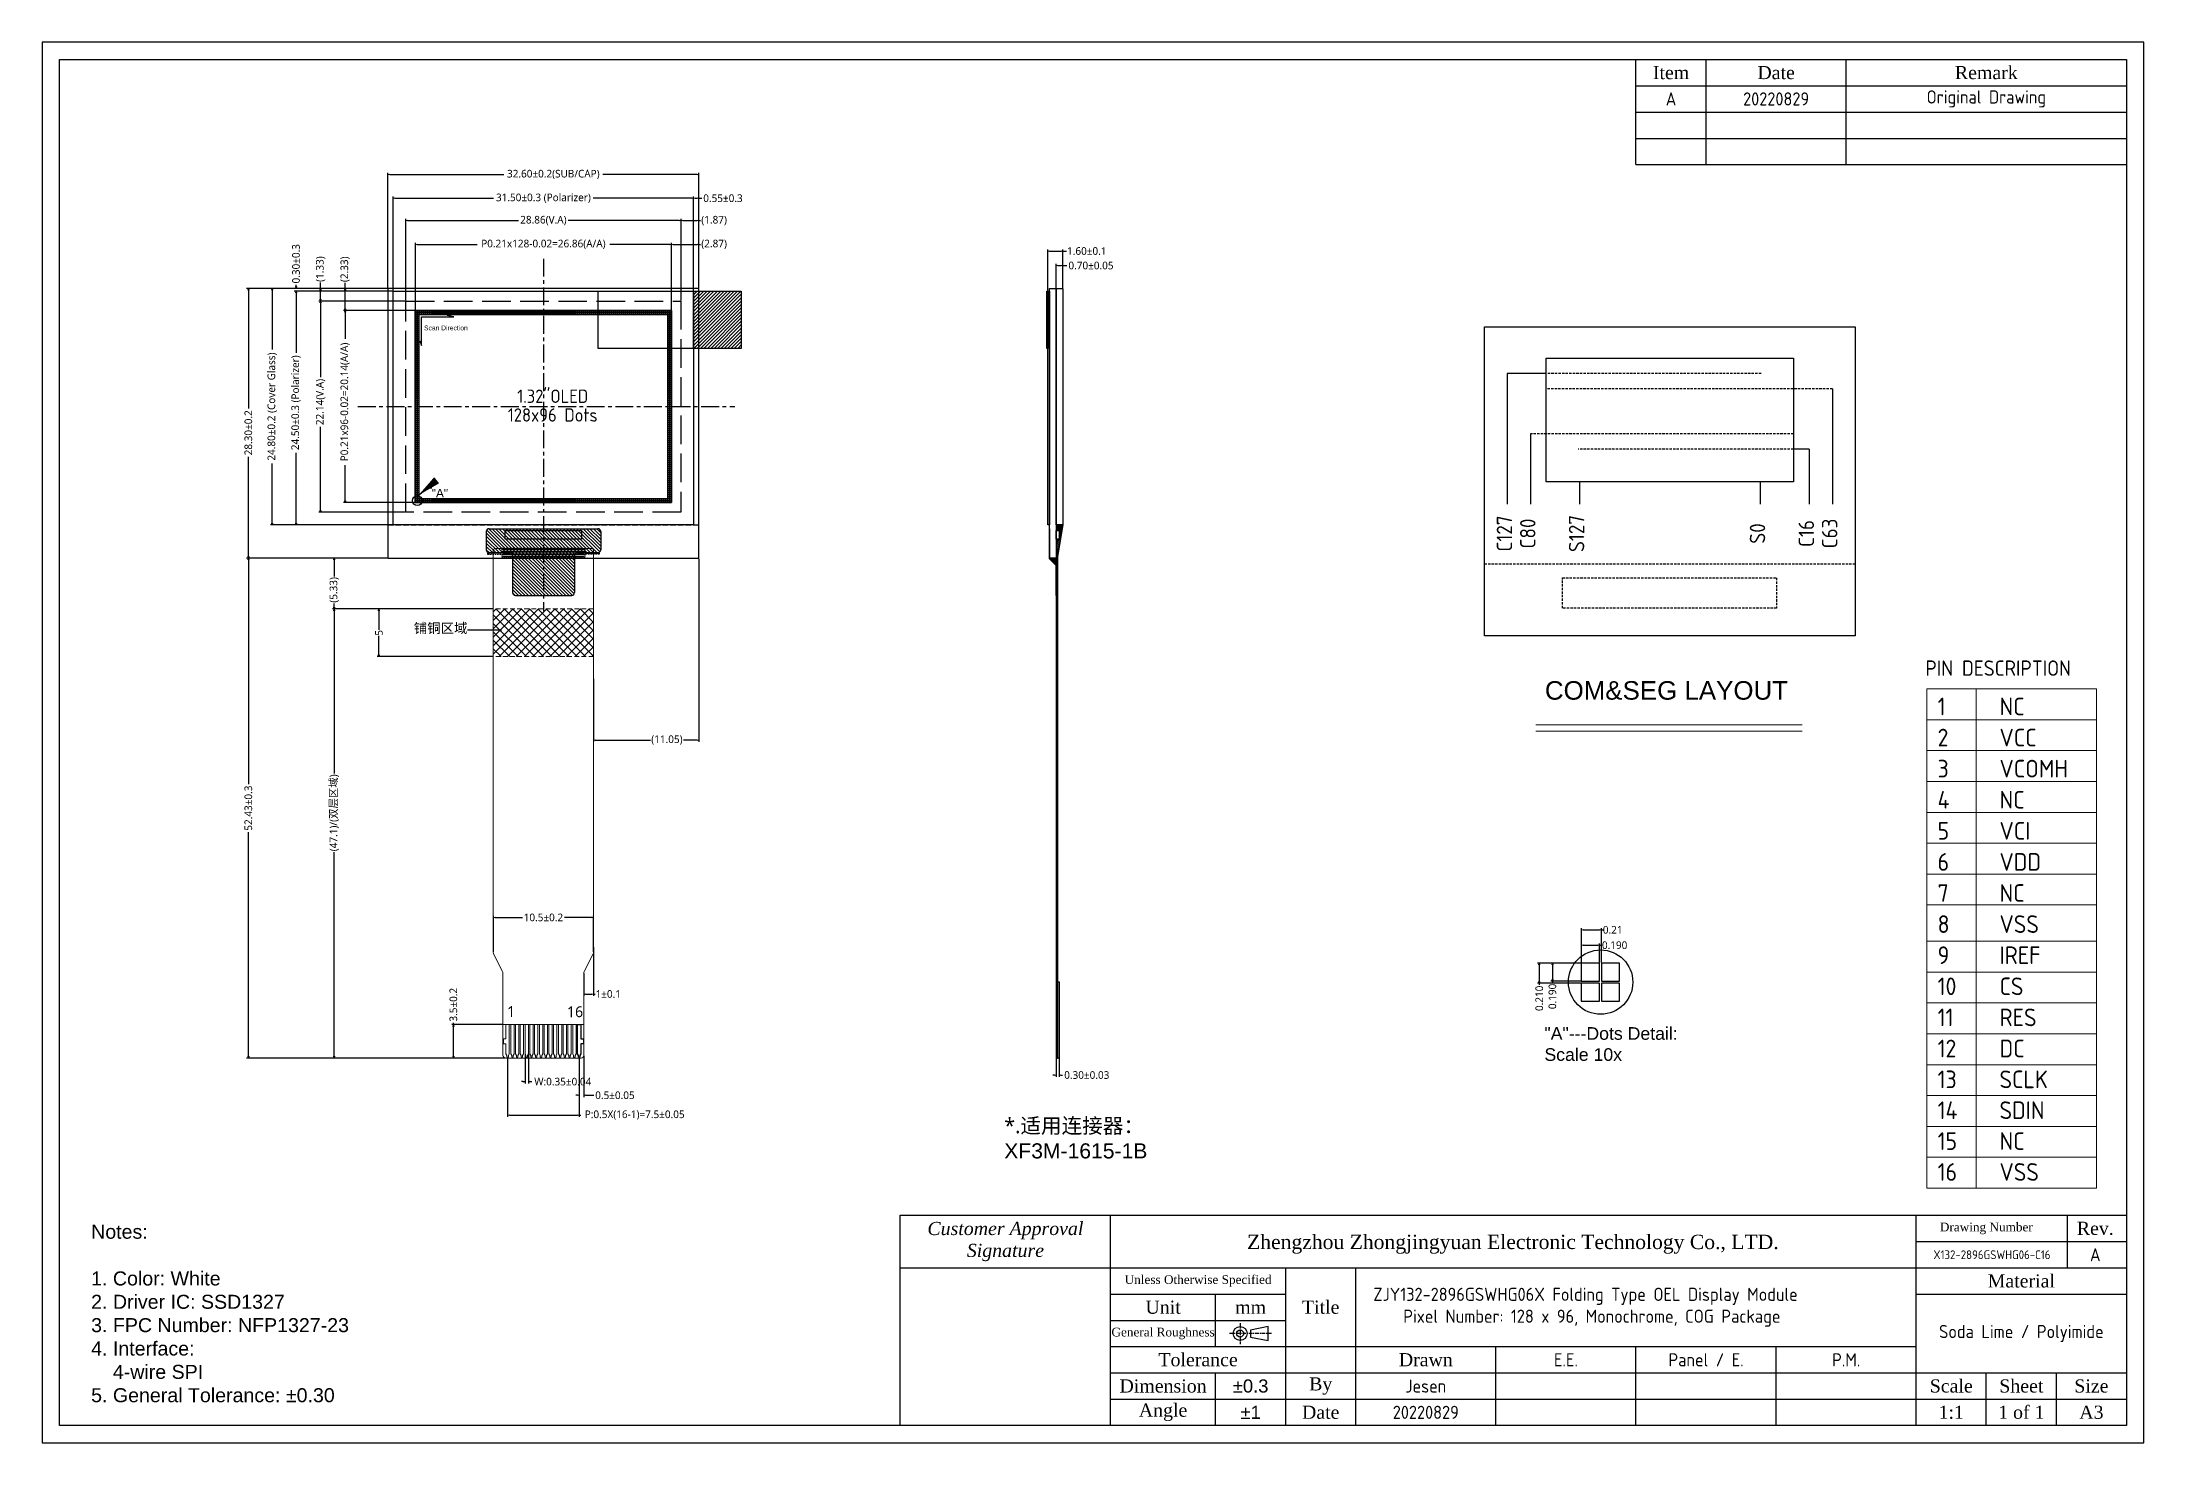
# Model space of a CAD drawing. Header units: inches. Extents: x -36 to 184, y -8 to 139.
import ezdxf
from ezdxf.enums import TextEntityAlignment as Align

# ---------------------------------------------------------------- set-up
doc = ezdxf.new("R2010")
doc.units = ezdxf.units.IN
doc.header["$MEASUREMENT"] = 0
for name, pattern in [('CENTER', [0.6, 0.375, -0.075, 0.075, -0.075]), ('DASHED', [0.75, 0.5, -0.25]), ('HIDDEN', [4, 3, -1])]:
    doc.linetypes.add(name, pattern=pattern)
for name, color, linetype in [('BOM', 7, 'Continuous'), ('dim', 3, 'Continuous'), ('FPC', 30, 'Continuous'), ('Frame', 7, 'Continuous'), ('OLED', 7, 'Continuous'), ('PANEL', 7, 'Continuous'), ('PIXEL', 7, 'Continuous'), ('Polarizer', 6, 'Continuous'), ('Tape', 2, 'Continuous'), ('TOP', 1, 'Continuous')]:
    doc.layers.add(name, color=color, linetype=linetype)
doc.styles.add('Arial', font='')
doc.styles.get("Standard").update_dxf_attribs({"font": 'isocp.shx', "bigfont": 'gbcbig.shx'})
doc.styles.get('Arial').set_extended_font_data('Microsoft YaHei')
doc.dimstyles.new('ISO-25', dxfattribs={"dimtxt": 2.5, "dimasz": 2.5, "dimexe": 1.25, "dimexo": 0.625, "dimtad": 1, "dimtxsty": 'Standard', "dimcen": 2.5, "dimadec": 0, "dimazin": 0, "dimtfac": 1, "dimtmove": 0, "dimatfit": 3, "dimfxl": 1, "dimarcsym": 0})
doc.dimstyles.get("Standard").update_dxf_attribs({"dimtxt": 0.8, "dimasz": 0.18, "dimexe": 0.18, "dimexo": 0.0625, "dimgap": 0.09, "dimtad": 0, "dimzin": 0, "dimdsep": 46, "dimtxsty": 'Standard', "dimcen": 0.09, "dimclrd": 1, "dimclre": 1, "dimclrt": 1, "dimadec": 0, "dimazin": 0, "dimtfac": 1, "dimtofl": 0, "dimtmove": 0, "dimatfit": 3, "dimfxl": 1, "dimtolj": 1, "dimtzin": 0, "dimarcsym": 0})
doc.dimstyles.new('STANDARD$0', dxfattribs={"dimtxt": 1.5, "dimasz": 1.8, "dimexe": 0.5, "dimexo": 0.5, "dimgap": 0.2, "dimtad": 0, "dimzin": 9, "dimdsep": 46, "dimtxsty": 'Standard', "dimcen": 1.8, "dimclrd": 1, "dimclre": 1, "dimclrt": 1, "dimadec": 0, "dimazin": 0, "dimtfac": 1, "dimtmove": 0, "dimatfit": 1, "dimfxl": 0.5, "dimtolj": 1, "dimtzin": 0, "dimlwd": 5, "dimlwe": 5, "dimarcsym": 0})

msp = doc.modelspace()

# ---------------------------------------------------------------- texts
for s, p in [('1.32"OLED', (17.216, 102.271)), ('128x96 Dots', (17.216, 100.17))]:
    msp.add_text(s, height=1.4).set_placement(p, align=Align.MIDDLE)
at = {"insert": (3.725, 109.55), "char_height": 0.504, "width": 5.60452, "attachment_point": 1}
msp.add_mtext('{\\fArial|b0|i0|c0|p32;Scan Direction}', dxfattribs=at)
at = {"color": 0, "attachment_point": 1}
for s, insert, char_height, width in [('{\\fArial|b0|i0|c0|p34;"A"}', (4.534, 92.417), 0.88708, 0.21789), ('{\\fArial|b0|i0|c0|p34;"A"---Dots Detail: Scale 10x}', (121.208, 35.958), 1.32639, 15.79016)]:
    msp.add_mtext(s, dxfattribs=dict(at, insert=insert, char_height=char_height, width=width))
at = {"lineweight": 5, "attachment_point": 1, "style": 'Arial'}
for s, insert, char_height, width in [('铺铜区域', (2.646, 78.323), 1.0312, 8.26758), ('1', (12.425, 38.159), 1.139, 0.14311), ('16', (18.711, 38.143), 1.1388, 0.14311), ('*.适用连接器：^J{\\fArial|b0|i0|c0|p32;XF3M-1615-1B}', (64.564, 26.414), 1.58467, 37.47746)]:
    msp.add_mtext(s, dxfattribs=dict(at, insert=insert, char_height=char_height, width=width))
at = {"lineweight": 5, "insert": (121.256, 72.249), "char_height": 1.944, "width": 33.2748, "attachment_point": 1}
msp.add_mtext('{\\fArial|b0|i0|c0|p34;COM&SEG LAYOUT}', dxfattribs=at)
at = {"insert": (-31.186, 15.234), "char_height": 1.469424, "attachment_point": 1}
msp.add_mtext('{\\fArial|b0|i0|c0|p34;Notes:\\fArial|b0|i0|c134|p34;\\P\\P\\fArial|b0|i0|c0|p34;1.\\fArial|b0|i0|c134|p34; \\fArial|b0|i0|c0|p34;Color:\\fArial|b0|i0|c134|p34; \\fArial|b0|i0|c0|p34;White\\fArial|b0|i0|c134|p34;\\P\\fArial|b0|i0|c0|p34;2.\\fArial|b0|i0|c134|p34; \\fArial|b0|i0|c0|p34;Driver\\fArial|b0|i0|c134|p34; \\fArial|b0|i0|c0|p34;IC:\\fArial|b0|i0|c134|p34; \\fArial|b0|i0|c0|p34;SSD1327\\fArial|b0|i0|c134|p34;\\P\\fArial|b0|i0|c0|p34;3.\\fArial|b0|i0|c134|p34; \\fArial|b0|i0|c0|p34;FPC\\fArial|b0|i0|c134|p34; \\fArial|b0|i0|c0|p34;Number:\\fArial|b0|i0|c134|p34; \\fArial|b0|i0|c0|p34;NFP1327-23\\fArial|b0|i0|c134|p34;\\P\\fArial|b0|i0|c0|p34;4.\\fArial|b0|i0|c134|p34; \\fArial|b0|i0|c0|p34;Interface:\\fArial|b0|i0|c134|p34;\\P\\fArial|b0|i0|c186|p34;    4-wire SPI\\fArial|b0|i0|c134|p34;\\P\\fArial|b0|i0|c0|p34;5.\\fArial|b0|i0|c134|p34; \\fArial|b0|i0|c0|p34;General\\fArial|b0|i0|c134|p34; \\fArial|b0|i0|c0|p34;Tolerance:\\fArial|b0|i0|c134|p34; \\fArial|b0|i0|c0|p34;±0.30}', dxfattribs=at)
at = {"layer": 'dim', "color": 0, "linetype": 'Continuous', "lineweight": 5}
for s, height, p in [('PIN DESCRIPTION', 1.61322, (161.158, 72.808)), ('1', 1.851, (162.438, 68.668)), ('NC', 1.8512, (168.931, 68.668)), ('2', 1.851, (162.438, 65.407)), ('VCC', 1.8512, (168.931, 65.407)), ('3', 1.851, (162.438, 62.146)), ('VCOMH', 1.8512, (168.931, 62.146)), ('4', 1.851, (162.438, 58.884)), ('NC', 1.8512, (168.931, 58.884)), ('5', 1.851, (162.438, 55.623)), ('VCI', 1.8512, (168.931, 55.623)), ('6', 1.851, (162.438, 52.362)), ('VDD', 1.8512, (168.931, 52.362)), ('7', 1.851, (162.438, 49.1)), ('NC', 1.8512, (168.931, 49.1)), ('8', 1.851, (162.438, 45.839)), ('VSS', 1.8512, (168.931, 45.839)), ('9', 1.851, (162.438, 42.578)), ('IREF', 1.8512, (168.931, 42.578)), ('10', 1.8512, (162.438, 39.316)), ('CS', 1.8512, (168.931, 39.316)), ('11', 1.8512, (162.438, 36.055)), ('RES', 1.8512, (168.931, 36.055)), ('12', 1.8512, (162.438, 32.794)), ('DC', 1.8512, (168.931, 32.794)), ('13', 1.8512, (162.438, 29.556)), ('SCLK', 1.8512, (168.931, 29.556)), ('14', 1.8512, (162.438, 26.318)), ('SDIN', 1.8512, (168.931, 26.318)), ('15', 1.8512, (162.438, 23.081)), ('NC', 1.8512, (168.931, 23.081)), ('16', 1.8512, (162.438, 19.843)), ('VSS', 1.8512, (168.931, 19.843))]:
    msp.add_text(s, height=height, dxfattribs=at).set_placement(p)
at = {"layer": 'dim', "color": 1, "char_height": 1.62, "attachment_point": 5, "rotation": 90}
for s, insert in [('C127', (117.016, 87.734)), ('C80', (119.461, 87.734)), ('S127', (124.582, 87.734)), ('S0', (143.551, 87.734)), ('C16', (148.671, 87.734)), ('C63', (151.116, 87.734))]:
    msp.add_mtext(s, dxfattribs=dict(at, insert=insert))
at = {"layer": 'Frame'}
for s, insert, char_height, attachment_point in [('{\\fTimes New Roman|b0|i0|c0|p18;Item}', (134.485, 136.071), 1.37759, 5), ('{\\fTimes New Roman|b0|i0|c0|p18;Date}', (145.505, 136.071), 1.37759, 5), ('{\\fTimes New Roman|b0|i0|c0|p18;Remark}', (167.547, 136.071), 1.37759, 5), ('A', (134.485, 133.316), 1.378, 5), ('20220829', (145.505, 133.316), 1.3776, 5), ('Original Drawing', (167.547, 133.316), 1.37759, 5), ('{\\fTimes New Roman|b0|i1|c0|p18;Customer Approval\\PSignature}', (64.687, 13.466), 1.37759, 5), ('{\\fTimes New Roman|b0|i0|c0|p18;Drawing Number}', (167.547, 14.843), 0.91839, 5), ('{\\fTimes New Roman|b0|i0|c0|p18;Rev.}', (178.973, 14.843), 1.37759, 5), ('{\\fTimes New Roman|b0|i0|c186|p18;Zhengzhou Zhongjingyuan Electronic Technology Co., LTD.}', (117.9, 13.185), 1.5, 5), ('X132-2896GSWHG06-C16', (168.137, 12.088), 0.91839, 5), ('A', (178.973, 12.088), 1.378, 5), ('{\\fTimes New Roman|b0|i0|c0|p18;Unless Otherwise Specified}', (84.892, 9.333), 0.91839, 5), ('{\\fTimes New Roman|b0|i0|c0|p18;Material}', (171.22, 9.333), 1.37759, 5), ('{\\fTimes New Roman|b0|i0|c0|p18;Unit}', (81.218, 6.578), 1.37759, 5), ('{\\fTimes New Roman|b0|i0|c0|p18;mm}', (90.402, 6.578), 1.37759, 5), ('{\\fTimes New Roman|b0|i0|c0|p18;Title}', (97.749, 6.578), 1.37759, 5), ('ZJY132-2896GSWHG06X Folding Type OEL Display Module\\P    Pixel Number: 128 x 96, Monochrome, COG Package', (103.259, 6.578), 1.37759, 4), ('{\\fTimes New Roman|b0|i0|c0|p18;General Roughness}', (81.218, 3.823), 0.91839, 5), ('Soda Lime / Polyimide', (171.22, 3.823), 1.37759, 5), ('{\\fTimes New Roman|b0|i0|c0|p18;Tolerance}', (84.892, 1.067), 1.37759, 5), ('{\\fTimes New Roman|b0|i0|c0|p18;Drawn}', (108.77, 1.067), 1.37759, 5), ('E.E.', (123.464, 1.067), 1.3776, 5), ('Panel / E.', (138.158, 1.067), 1.3776, 5), ('P.M.', (152.853, 1.067), 1.3776, 5), ('{\\fTimes New Roman|b0|i0|c0|p18;Dimension}', (81.218, -1.688), 1.37759, 5), ('{\\fArial|b0|i0|c134|p34;%%P\\fArial|b0|i0|c0|p34;0.3}', (90.402, -1.688), 1.37759, 5), ('{\\fTimes New Roman|b0|i0|c0|p18;By}', (97.749, -1.688), 1.37759, 5), ('Jesen', (108.77, -1.688), 1.3776, 5), ('{\\fTimes New Roman|b0|i0|c0|p18;Scale}', (163.873, -1.688), 1.37759, 5), ('{\\fTimes New Roman|b0|i0|c0|p18;Sheet}', (171.22, -1.688), 1.37759, 5), ('{\\fTimes New Roman|b0|i0|c0|p18;Size}', (178.567, -1.688), 1.37759, 5), ('{\\fTimes New Roman|b0|i0|c0|p18;Angle}', (81.218, -4.443), 1.37759, 5), ('{\\fArial|b0|i0|c134|p34;%%P\\fArial|b0|i0|c0|p34;1}', (90.402, -4.443), 1.37759, 5), ('{\\fTimes New Roman|b0|i0|c0|p18;Date}', (97.749, -4.443), 1.37759, 5), ('20220829', (108.77, -4.443), 1.3776, 5), ('{\\fTimes New Roman|b0|i0|c0|p18;1:1}', (163.873, -4.443), 1.37759, 5), ('{\\fTimes New Roman|b0|i0|c0|p18;1 of 1}', (171.22, -4.443), 1.37759, 5), ('{\\fTimes New Roman|b0|i0|c0|p18;A3}', (178.567, -4.443), 1.37759, 5)]:
    msp.add_mtext(s, dxfattribs=dict(at, insert=insert, char_height=char_height, attachment_point=attachment_point))

# ---------------------------------------------------------------- blocks, each defined once
blk = doc.blocks.new('_ClosedBlank')
at = {"color": 0, "linetype": 'ByBlock', "lineweight": -2}
for p, q in [((-1, 0.2), (0, 0)), ((-1, 0.2), (-1, -0.2)), ((0, 0), (-1, -0.2))]:
    blk.add_line(p, q, dxfattribs=at)
blk = doc.blocks.new('*D6')
at = {"layer": 'DEFPOINTS', "color": 0, "transparency": 16777216}
for p in [(29.67, 118.06), (2.81, 111.12), (29.67, 111.12)]:
    blk.add_point(p, dxfattribs=at)
at = {"layer": 'dim', "color": 4, "lineweight": -2, "transparency": 16777216}
for p, q in [((2.81, 111.18), (2.81, 118.24)), ((2.99, 118.06), (9.29, 118.06)), ((29.49, 118.06), (23.19, 118.06)), ((29.67, 111.18), (29.67, 118.24))]:
    blk.add_line(p, q, dxfattribs=at)
at = {"layer": 'dim', "color": 4, "lineweight": -2, "transparency": 16777216, "xscale": 0.18, "yscale": 0.18, "zscale": 0.18, "rotation": 180}
blk.add_blockref('_ClosedBlank', (2.81, 118.06), dxfattribs=at)
at = {"layer": 'dim', "color": 4, "lineweight": -2, "transparency": 16777216, "xscale": 0.18, "yscale": 0.18, "zscale": 0.18}
blk.add_blockref('_ClosedBlank', (29.67, 118.06), dxfattribs=at)
at = {"layer": 'dim', "color": 4, "transparency": 16777216, "insert": (16.24, 118.06), "char_height": 0.8, "attachment_point": 5, "style": 'Arial'}
blk.add_mtext('\\A1;P0.21x128-0.02=26.86(A/A)', dxfattribs=at)
blk = doc.blocks.new('*D7')
at = {"layer": 'DEFPOINTS', "color": 0, "transparency": 16777216}
for p in [(32.54, 125.39), (-0.06, 113.45), (32.54, 113.45)]:
    blk.add_point(p, dxfattribs=at)
at = {"layer": 'dim', "color": 4, "lineweight": -2, "transparency": 16777216}
for p, q in [((-0.06, 113.51), (-0.06, 125.57)), ((0.12, 125.39), (12.1, 125.39)), ((32.36, 125.39), (22.46, 125.39)), ((32.54, 113.51), (32.54, 125.57))]:
    blk.add_line(p, q, dxfattribs=at)
at = {"layer": 'dim', "color": 4, "lineweight": -2, "transparency": 16777216, "xscale": 0.18, "yscale": 0.18, "zscale": 0.18, "rotation": 180}
blk.add_blockref('_ClosedBlank', (-0.06, 125.39), dxfattribs=at)
at = {"layer": 'dim', "color": 4, "lineweight": -2, "transparency": 16777216, "xscale": 0.18, "yscale": 0.18, "zscale": 0.18}
blk.add_blockref('_ClosedBlank', (32.54, 125.39), dxfattribs=at)
at = {"layer": 'dim', "color": 4, "transparency": 16777216, "insert": (17.28, 125.39), "char_height": 0.8, "attachment_point": 5, "style": 'Arial'}
blk.add_mtext('\\A1;32.60%%P0.2(SUB/CAP)', dxfattribs=at)
blk = doc.blocks.new('*D8')
at = {"layer": 'DEFPOINTS', "color": 0, "transparency": 16777216}
for p in [(32.54, 118.06), (32.54, 113.45), (29.67, 111.12)]:
    blk.add_point(p, dxfattribs=at)
at = {"layer": 'dim', "color": 4, "lineweight": -2, "transparency": 16777216}
for p, q in [((29.67, 111.18), (29.67, 118.24)), ((29.85, 118.06), (32.36, 118.06)), ((32.54, 113.51), (32.54, 118.24)), ((32.54, 118.06), (32.72, 118.06))]:
    blk.add_line(p, q, dxfattribs=at)
at = {"layer": 'dim', "color": 4, "lineweight": -2, "transparency": 16777216, "xscale": 0.18, "yscale": 0.18, "zscale": 0.18, "rotation": 180}
blk.add_blockref('_ClosedBlank', (29.67, 118.06), dxfattribs=at)
at = {"layer": 'dim', "color": 4, "lineweight": -2, "transparency": 16777216, "xscale": 0.18, "yscale": 0.18, "zscale": 0.18}
blk.add_blockref('_ClosedBlank', (32.54, 118.06), dxfattribs=at)
at = {"layer": 'dim', "color": 4, "transparency": 16777216, "insert": (34.14, 118.06), "char_height": 0.8, "attachment_point": 5, "style": 'Arial'}
blk.add_mtext('\\A1;(2.87)', dxfattribs=at)
blk = doc.blocks.new('*D9')
at = {"layer": 'DEFPOINTS', "color": 0, "transparency": 16777216}
for p in [(2.81, 111.12), (-4.55, 90.98), (2.81, 90.98)]:
    blk.add_point(p, dxfattribs=at)
at = {"layer": 'dim', "color": 4, "lineweight": -2, "transparency": 16777216}
for p, q in [((2.74, 111.12), (-4.73, 111.12)), ((-4.55, 110.94), (-4.55, 108.17)), ((-4.55, 91.16), (-4.55, 94.89)), ((2.74, 90.98), (-4.73, 90.98))]:
    blk.add_line(p, q, dxfattribs=at)
at = {"layer": 'dim', "color": 4, "lineweight": -2, "transparency": 16777216, "xscale": 0.18, "yscale": 0.18, "zscale": 0.18}
for p, rotation in [((-4.55, 111.12), 90), ((-4.55, 90.98), 270)]:
    blk.add_blockref('_ClosedBlank', p, dxfattribs=dict(at, rotation=rotation))
at = {"layer": 'dim', "color": 4, "transparency": 16777216, "insert": (-4.55, 101.53), "char_height": 0.8, "attachment_point": 5, "rotation": 90, "style": 'Arial'}
blk.add_mtext('\\A1;P0.21x96-0.02=20.14(A/A)', dxfattribs=at)
blk = doc.blocks.new('*D10')
at = {"layer": 'DEFPOINTS', "color": 0, "transparency": 16777216}
for p in [(-0.06, 113.45), (-12.2, 88.65), (-0.06, 88.65)]:
    blk.add_point(p, dxfattribs=at)
at = {"layer": 'dim', "color": 4, "lineweight": -2, "transparency": 16777216}
for p, q in [((-0.13, 113.45), (-12.38, 113.45)), ((-12.2, 113.27), (-12.2, 107.03)), ((-12.2, 88.83), (-12.2, 95.07)), ((-0.13, 88.65), (-12.38, 88.65))]:
    blk.add_line(p, q, dxfattribs=at)
at = {"layer": 'dim', "color": 4, "lineweight": -2, "transparency": 16777216, "xscale": 0.18, "yscale": 0.18, "zscale": 0.18}
for p, rotation in [((-12.2, 113.45), 90), ((-12.2, 88.65), 270)]:
    blk.add_blockref('_ClosedBlank', p, dxfattribs=dict(at, rotation=rotation))
at = {"layer": 'dim', "color": 4, "transparency": 16777216, "insert": (-12.2, 101.05), "char_height": 0.8, "attachment_point": 5, "rotation": 90, "style": 'Arial'}
blk.add_mtext('\\A1;24.80%%P0.2 (Cover Glass)', dxfattribs=at)
blk = doc.blocks.new('*D11')
at = {"layer": 'DEFPOINTS', "color": 0, "transparency": 16777216}
for p in [(-0.06, 113.45), (-14.7, 85.15), (-0.06, 85.15)]:
    blk.add_point(p, dxfattribs=at)
at = {"layer": 'dim', "color": 4, "lineweight": -2, "transparency": 16777216}
for p, q in [((-0.13, 113.45), (-14.88, 113.45)), ((-14.7, 113.27), (-14.7, 100.84)), ((-14.7, 85.33), (-14.7, 95.76)), ((-0.13, 85.15), (-14.88, 85.15))]:
    blk.add_line(p, q, dxfattribs=at)
at = {"layer": 'dim', "color": 4, "lineweight": -2, "transparency": 16777216, "xscale": 0.18, "yscale": 0.18, "zscale": 0.18}
for p, rotation in [((-14.7, 113.45), 90), ((-14.7, 85.15), 270)]:
    blk.add_blockref('_ClosedBlank', p, dxfattribs=dict(at, rotation=rotation))
at = {"layer": 'dim', "color": 4, "transparency": 16777216, "insert": (-14.7, 98.3), "char_height": 0.8, "attachment_point": 5, "rotation": 90, "style": 'Arial'}
blk.add_mtext('\\A1;28.30%%P0.2', dxfattribs=at)
blk = doc.blocks.new('*D12')
at = {"layer": 'DEFPOINTS', "color": 0, "transparency": 16777216}
for p in [(-4.55, 113.45), (-0.06, 113.45), (2.81, 111.12)]:
    blk.add_point(p, dxfattribs=at)
at = {"layer": 'dim', "color": 4, "lineweight": -2, "transparency": 16777216}
for p, q in [((-0.13, 113.45), (-4.73, 113.45)), ((-4.55, 113.45), (-4.55, 114.03)), ((-4.55, 111.3), (-4.55, 113.27)), ((2.74, 111.12), (-4.73, 111.12))]:
    blk.add_line(p, q, dxfattribs=at)
at = {"layer": 'dim', "color": 4, "lineweight": -2, "transparency": 16777216, "xscale": 0.18, "yscale": 0.18, "zscale": 0.18}
for p, rotation in [((-4.55, 113.45), 90), ((-4.55, 111.12), 270)]:
    blk.add_blockref('_ClosedBlank', p, dxfattribs=dict(at, rotation=rotation))
at = {"layer": 'dim', "color": 4, "transparency": 16777216, "insert": (-4.55, 115.45), "char_height": 0.8, "attachment_point": 5, "rotation": 90, "style": 'Arial'}
blk.add_mtext('\\A1;(2.33)', dxfattribs=at)
blk = doc.blocks.new('*D13')
at = {"layer": 'DEFPOINTS', "color": 0, "transparency": 16777216}
for p in [(70.02, 115.84), (70.02, 113.45), (70.72, 113.45)]:
    blk.add_point(p, dxfattribs=at)
at = {"layer": 'dim', "color": 4, "lineweight": -2, "transparency": 16777216}
for p, q in [((70.02, 113.51), (70.02, 116.02)), ((70.2, 115.84), (70.54, 115.84)), ((70.72, 113.51), (70.72, 116.02)), ((70.72, 115.84), (71.12, 115.84))]:
    blk.add_line(p, q, dxfattribs=at)
at = {"layer": 'dim', "color": 4, "lineweight": -2, "transparency": 16777216, "xscale": 0.18, "yscale": 0.18, "zscale": 0.18, "rotation": 180}
blk.add_blockref('_ClosedBlank', (70.02, 115.84), dxfattribs=at)
at = {"layer": 'dim', "color": 4, "lineweight": -2, "transparency": 16777216, "xscale": 0.18, "yscale": 0.18, "zscale": 0.18}
blk.add_blockref('_ClosedBlank', (70.72, 115.84), dxfattribs=at)
at = {"layer": 'dim', "color": 4, "transparency": 16777216, "insert": (73.66, 115.84), "char_height": 0.8, "attachment_point": 5, "style": 'Arial'}
blk.add_mtext('\\A1;0.70%%p0.05', dxfattribs=at)
blk = doc.blocks.new('*D14')
at = {"layer": 'DEFPOINTS', "color": 0, "transparency": 16777216}
for p in [(69.12, 117.36), (69.12, 113.15), (70.72, 113.45)]:
    blk.add_point(p, dxfattribs=at)
at = {"layer": 'dim', "color": 4, "lineweight": -2, "transparency": 16777216}
for p, q in [((69.12, 113.21), (69.12, 117.54)), ((69.3, 117.36), (70.54, 117.36)), ((70.72, 113.51), (70.72, 117.54)), ((70.72, 117.36), (71.1, 117.36))]:
    blk.add_line(p, q, dxfattribs=at)
at = {"layer": 'dim', "color": 4, "lineweight": -2, "transparency": 16777216, "xscale": 0.18, "yscale": 0.18, "zscale": 0.18, "rotation": 180}
blk.add_blockref('_ClosedBlank', (69.12, 117.36), dxfattribs=at)
at = {"layer": 'dim', "color": 4, "lineweight": -2, "transparency": 16777216, "xscale": 0.18, "yscale": 0.18, "zscale": 0.18}
blk.add_blockref('_ClosedBlank', (70.72, 117.36), dxfattribs=at)
at = {"layer": 'dim', "color": 4, "transparency": 16777216, "insert": (73.22, 117.36), "char_height": 0.8, "attachment_point": 5, "style": 'Arial'}
blk.add_mtext('\\A1;1.60%%P0.1', dxfattribs=at)
blk = doc.blocks.new('*D19')
at = {"layer": 'DEFPOINTS', "color": 0, "transparency": 16777216}
for p in [(127.18, 46.16), (125.08, 42.67), (127.18, 42.67)]:
    blk.add_point(p, dxfattribs=at)
at = {"layer": 'dim', "color": 4, "lineweight": -2, "transparency": 16777216}
for p, q in [((125.08, 42.73), (125.08, 46.34)), ((127.18, 42.73), (127.18, 46.34)), ((125.26, 46.16), (127, 46.16)), ((127.18, 46.16), (127.36, 46.16))]:
    blk.add_line(p, q, dxfattribs=at)
at = {"layer": 'dim', "color": 4, "lineweight": -2, "transparency": 16777216, "xscale": 0.18, "yscale": 0.18, "zscale": 0.18, "rotation": 180}
blk.add_blockref('_ClosedBlank', (125.08, 46.16), dxfattribs=at)
at = {"layer": 'dim', "color": 4, "lineweight": -2, "transparency": 16777216, "xscale": 0.18, "yscale": 0.18, "zscale": 0.18}
blk.add_blockref('_ClosedBlank', (127.18, 46.16), dxfattribs=at)
at = {"layer": 'dim', "color": 4, "transparency": 16777216, "insert": (128.37, 46.16), "char_height": 0.8, "attachment_point": 5, "style": 'Arial'}
blk.add_mtext('\\A1;0.21', dxfattribs=at)
blk = doc.blocks.new('*D20')
at = {"layer": 'DEFPOINTS', "color": 0, "transparency": 16777216}
for p in [(126.98, 44.55), (125.08, 42.67), (126.98, 42.67)]:
    blk.add_point(p, dxfattribs=at)
at = {"layer": 'dim', "color": 4, "lineweight": -2, "transparency": 16777216}
for p, q in [((125.08, 42.73), (125.08, 44.73)), ((125.26, 44.55), (126.8, 44.55)), ((126.98, 42.73), (126.98, 44.73)), ((126.98, 44.55), (127.16, 44.55))]:
    blk.add_line(p, q, dxfattribs=at)
at = {"layer": 'dim', "color": 4, "lineweight": -2, "transparency": 16777216, "xscale": 0.18, "yscale": 0.18, "zscale": 0.18, "rotation": 180}
blk.add_blockref('_ClosedBlank', (125.08, 44.55), dxfattribs=at)
at = {"layer": 'dim', "color": 4, "lineweight": -2, "transparency": 16777216, "xscale": 0.18, "yscale": 0.18, "zscale": 0.18}
blk.add_blockref('_ClosedBlank', (126.98, 44.55), dxfattribs=at)
at = {"layer": 'dim', "color": 4, "transparency": 16777216, "insert": (128.57, 44.55), "char_height": 0.8, "attachment_point": 5, "style": 'Arial'}
blk.add_mtext('\\A1;0.190', dxfattribs=at)
blk = doc.blocks.new('*D21')
at = {"layer": 'DEFPOINTS', "color": 0, "transparency": 16777216}
for p in [(125.08, 42.67), (120.67, 40.57), (125.08, 40.57)]:
    blk.add_point(p, dxfattribs=at)
at = {"layer": 'dim', "color": 4, "lineweight": -2, "transparency": 16777216}
for p, q in [((125.01, 42.67), (120.49, 42.67)), ((120.67, 42.49), (120.67, 40.75)), ((125.01, 40.57), (120.49, 40.57)), ((120.67, 40.57), (120.67, 40.39))]:
    blk.add_line(p, q, dxfattribs=at)
at = {"layer": 'dim', "color": 4, "lineweight": -2, "transparency": 16777216, "xscale": 0.18, "yscale": 0.18, "zscale": 0.18}
for p, rotation in [((120.67, 42.67), 90), ((120.67, 40.57), 270)]:
    blk.add_blockref('_ClosedBlank', p, dxfattribs=dict(at, rotation=rotation))
at = {"layer": 'dim', "color": 4, "transparency": 16777216, "insert": (120.67, 38.98), "char_height": 0.8, "attachment_point": 5, "rotation": 90, "style": 'Arial'}
blk.add_mtext('\\A1;0.210', dxfattribs=at)
blk = doc.blocks.new('*D22')
at = {"layer": 'DEFPOINTS', "color": 0, "transparency": 16777216}
for p in [(125.08, 42.67), (122.05, 40.77), (125.08, 40.77)]:
    blk.add_point(p, dxfattribs=at)
at = {"layer": 'dim', "color": 4, "lineweight": -2, "transparency": 16777216}
for p, q in [((125.01, 42.67), (121.87, 42.67)), ((122.05, 42.49), (122.05, 40.95)), ((125.01, 40.77), (121.87, 40.77)), ((122.05, 40.77), (122.05, 40.59))]:
    blk.add_line(p, q, dxfattribs=at)
at = {"layer": 'dim', "color": 4, "lineweight": -2, "transparency": 16777216, "xscale": 0.18, "yscale": 0.18, "zscale": 0.18}
for p, rotation in [((122.05, 42.67), 90), ((122.05, 40.77), 270)]:
    blk.add_blockref('_ClosedBlank', p, dxfattribs=dict(at, rotation=rotation))
at = {"layer": 'dim', "color": 4, "transparency": 16777216, "insert": (122.05, 39.18), "char_height": 0.8, "attachment_point": 5, "rotation": 90, "style": 'Arial'}
blk.add_mtext('\\A1;0.190', dxfattribs=at)
blk = doc.blocks.new('*D15')
at = {"layer": 'DEFPOINTS', "color": 0, "transparency": 16777216}
for p in [(30.67, 120.56), (1.81, 112.12), (30.67, 112.12)]:
    blk.add_point(p, dxfattribs=at)
at = {"layer": 'dim', "color": 4, "lineweight": -2, "transparency": 16777216}
for p, q in [((1.81, 112.18), (1.81, 120.74)), ((1.99, 120.56), (13.64, 120.56)), ((30.49, 120.56), (18.84, 120.56)), ((30.67, 112.18), (30.67, 120.74))]:
    blk.add_line(p, q, dxfattribs=at)
at = {"layer": 'dim', "color": 4, "lineweight": -2, "transparency": 16777216, "xscale": 0.18, "yscale": 0.18, "zscale": 0.18, "rotation": 180}
blk.add_blockref('_ClosedBlank', (1.81, 120.56), dxfattribs=at)
at = {"layer": 'dim', "color": 4, "lineweight": -2, "transparency": 16777216, "xscale": 0.18, "yscale": 0.18, "zscale": 0.18}
blk.add_blockref('_ClosedBlank', (30.67, 120.56), dxfattribs=at)
at = {"layer": 'dim', "color": 4, "transparency": 16777216, "insert": (16.24, 120.56), "char_height": 0.8, "attachment_point": 5, "style": 'Arial'}
blk.add_mtext('\\A1;28.86(V.A)', dxfattribs=at)
blk = doc.blocks.new('*D16')
at = {"layer": 'DEFPOINTS', "color": 0, "transparency": 16777216}
for p in [(1.81, 112.12), (-7.12, 89.98), (1.81, 89.98)]:
    blk.add_point(p, dxfattribs=at)
at = {"layer": 'dim', "color": 4, "lineweight": -2, "transparency": 16777216}
for p, q in [((1.74, 112.12), (-7.3, 112.12)), ((-7.12, 111.94), (-7.12, 104.13)), ((-7.12, 90.16), (-7.12, 98.93)), ((1.74, 89.98), (-7.3, 89.98))]:
    blk.add_line(p, q, dxfattribs=at)
at = {"layer": 'dim', "color": 4, "lineweight": -2, "transparency": 16777216, "xscale": 0.18, "yscale": 0.18, "zscale": 0.18}
for p, rotation in [((-7.12, 112.12), 90), ((-7.12, 89.98), 270)]:
    blk.add_blockref('_ClosedBlank', p, dxfattribs=dict(at, rotation=rotation))
at = {"layer": 'dim', "color": 4, "transparency": 16777216, "insert": (-7.12, 101.53), "char_height": 0.8, "attachment_point": 5, "rotation": 90, "style": 'Arial'}
blk.add_mtext('\\A1;22.14(V.A)', dxfattribs=at)
blk = doc.blocks.new('*D17')
at = {"layer": 'DEFPOINTS', "color": 0, "transparency": 16777216}
for p in [(-7.12, 113.45), (-0.06, 113.45), (1.81, 112.12)]:
    blk.add_point(p, dxfattribs=at)
at = {"layer": 'dim', "color": 4, "lineweight": -2, "transparency": 16777216}
for p, q in [((-0.13, 113.45), (-7.3, 113.45)), ((-7.12, 113.45), (-7.12, 114.05)), ((-7.12, 112.3), (-7.12, 113.27)), ((1.74, 112.12), (-7.3, 112.12))]:
    blk.add_line(p, q, dxfattribs=at)
at = {"layer": 'dim', "color": 4, "lineweight": -2, "transparency": 16777216, "xscale": 0.18, "yscale": 0.18, "zscale": 0.18}
for p, rotation in [((-7.12, 113.45), 90), ((-7.12, 112.12), 270)]:
    blk.add_blockref('_ClosedBlank', p, dxfattribs=dict(at, rotation=rotation))
at = {"layer": 'dim', "color": 4, "transparency": 16777216, "insert": (-7.12, 115.47), "char_height": 0.8, "attachment_point": 5, "rotation": 90, "style": 'Arial'}
blk.add_mtext('\\A1;(1.33)', dxfattribs=at)
blk = doc.blocks.new('*D18')
at = {"layer": 'DEFPOINTS', "color": 0, "transparency": 16777216}
for p in [(32.54, 120.56), (32.54, 113.45), (30.67, 112.12)]:
    blk.add_point(p, dxfattribs=at)
at = {"layer": 'dim', "color": 4, "lineweight": -2, "transparency": 16777216}
for p, q in [((30.67, 112.18), (30.67, 120.74)), ((30.85, 120.56), (32.36, 120.56)), ((32.54, 113.51), (32.54, 120.74)), ((32.54, 120.56), (32.72, 120.56))]:
    blk.add_line(p, q, dxfattribs=at)
at = {"layer": 'dim', "color": 4, "lineweight": -2, "transparency": 16777216, "xscale": 0.18, "yscale": 0.18, "zscale": 0.18, "rotation": 180}
blk.add_blockref('_ClosedBlank', (30.67, 120.56), dxfattribs=at)
at = {"layer": 'dim', "color": 4, "lineweight": -2, "transparency": 16777216, "xscale": 0.18, "yscale": 0.18, "zscale": 0.18}
blk.add_blockref('_ClosedBlank', (32.54, 120.56), dxfattribs=at)
at = {"layer": 'dim', "color": 4, "transparency": 16777216, "insert": (34.14, 120.56), "char_height": 0.8, "attachment_point": 5, "style": 'Arial'}
blk.add_mtext('\\A1;(1.87)', dxfattribs=at)
blk = doc.blocks.new('*D27')
at = {"layer": 'DEFPOINTS', "color": 0, "transparency": 16777216}
for p in [(32.54, 85.15), (21.49, 72.57), (21.49, 66.07)]:
    blk.add_point(p, dxfattribs=at)
at = {"layer": 'dim', "color": 4, "lineweight": -2, "transparency": 16777216}
for p, q in [((32.54, 85.09), (32.54, 65.89)), ((21.49, 72.5), (21.49, 65.89)), ((21.67, 66.07), (27.46, 66.07)), ((32.36, 66.07), (30.92, 66.07))]:
    blk.add_line(p, q, dxfattribs=at)
at = {"layer": 'dim', "color": 4, "lineweight": -2, "transparency": 16777216, "xscale": 0.18, "yscale": 0.18, "zscale": 0.18, "rotation": 180}
blk.add_blockref('_ClosedBlank', (21.49, 66.07), dxfattribs=at)
at = {"layer": 'dim', "color": 4, "lineweight": -2, "transparency": 16777216, "xscale": 0.18, "yscale": 0.18, "zscale": 0.18}
blk.add_blockref('_ClosedBlank', (32.54, 66.07), dxfattribs=at)
at = {"layer": 'dim', "color": 4, "transparency": 16777216, "insert": (29.19, 66.07), "char_height": 0.8, "attachment_point": 5, "style": 'Arial'}
blk.add_mtext('\\A1;(11.05)', dxfattribs=at)
blk = doc.blocks.new('*D28')
at = {"layer": 'DEFPOINTS', "color": 0, "transparency": 16777216}
for p in [(31.99, 122.9), (0.49, 113.15), (31.99, 113.15)]:
    blk.add_point(p, dxfattribs=at)
at = {"layer": 'dim', "color": 4, "lineweight": -2, "transparency": 16777216}
for p, q in [((0.49, 113.21), (0.49, 123.08)), ((0.67, 122.9), (11.01, 122.9)), ((31.81, 122.9), (21.47, 122.9)), ((31.99, 113.21), (31.99, 123.08))]:
    blk.add_line(p, q, dxfattribs=at)
at = {"layer": 'dim', "color": 4, "lineweight": -2, "transparency": 16777216, "xscale": 0.18, "yscale": 0.18, "zscale": 0.18, "rotation": 180}
blk.add_blockref('_ClosedBlank', (0.49, 122.9), dxfattribs=at)
at = {"layer": 'dim', "color": 4, "lineweight": -2, "transparency": 16777216, "xscale": 0.18, "yscale": 0.18, "zscale": 0.18}
blk.add_blockref('_ClosedBlank', (31.99, 122.9), dxfattribs=at)
at = {"layer": 'dim', "color": 4, "transparency": 16777216, "insert": (16.24, 122.9), "char_height": 0.8, "attachment_point": 5, "style": 'Arial'}
blk.add_mtext('\\A1;31.50%%P0.3 (Polarizer)', dxfattribs=at)
blk = doc.blocks.new('*D29')
at = {"layer": 'DEFPOINTS', "color": 0, "transparency": 16777216}
for p in [(0.49, 113.15), (-9.7, 88.65), (0.49, 88.65)]:
    blk.add_point(p, dxfattribs=at)
at = {"layer": 'dim', "color": 4, "lineweight": -2, "transparency": 16777216}
for p, q in [((0.42, 113.15), (-9.88, 113.15)), ((-9.7, 112.97), (-9.7, 106.68)), ((-9.7, 88.83), (-9.7, 96.21)), ((0.42, 88.65), (-9.88, 88.65))]:
    blk.add_line(p, q, dxfattribs=at)
at = {"layer": 'dim', "color": 4, "lineweight": -2, "transparency": 16777216, "xscale": 0.18, "yscale": 0.18, "zscale": 0.18}
for p, rotation in [((-9.7, 113.15), 90), ((-9.7, 88.65), 270)]:
    blk.add_blockref('_ClosedBlank', p, dxfattribs=dict(at, rotation=rotation))
at = {"layer": 'dim', "color": 4, "transparency": 16777216, "insert": (-9.7, 101.45), "char_height": 0.8, "attachment_point": 5, "rotation": 90, "style": 'Arial'}
blk.add_mtext('\\A1;24.50%%P0.3 (Polarizer)', dxfattribs=at)
blk = doc.blocks.new('*D30')
at = {"layer": 'DEFPOINTS', "color": 0, "transparency": 16777216}
for p in [(-9.7, 113.45), (-0.01, 113.45), (0.49, 113.15)]:
    blk.add_point(p, dxfattribs=at)
at = {"layer": 'dim', "color": 4, "lineweight": -2, "transparency": 16777216}
for p, q in [((-0.08, 113.45), (-9.88, 113.45)), ((0.42, 113.15), (-9.88, 113.15)), ((-9.7, 113.63), (-9.7, 113.81)), ((-9.7, 112.97), (-9.7, 112.79))]:
    blk.add_line(p, q, dxfattribs=at)
at = {"layer": 'dim', "color": 4, "lineweight": -2, "transparency": 16777216, "xscale": 0.18, "yscale": 0.18, "zscale": 0.18}
for p, rotation in [((-9.7, 113.45), 270), ((-9.7, 113.15), 90)]:
    blk.add_blockref('_ClosedBlank', p, dxfattribs=dict(at, rotation=rotation))
at = {"layer": 'dim', "color": 4, "transparency": 16777216, "insert": (-9.7, 116.03), "char_height": 0.8, "attachment_point": 5, "rotation": 90, "style": 'Arial'}
blk.add_mtext('\\A1;0.30%%p0.3', dxfattribs=at)
blk = doc.blocks.new('*D31')
at = {"layer": 'DEFPOINTS', "color": 0, "transparency": 16777216}
for p in [(32.54, 122.9), (31.99, 113.15), (32.54, 113.45)]:
    blk.add_point(p, dxfattribs=at)
at = {"layer": 'dim', "color": 4, "lineweight": -2, "transparency": 16777216}
for p, q in [((31.99, 113.21), (31.99, 123.08)), ((32.17, 122.9), (32.36, 122.9)), ((32.54, 113.51), (32.54, 123.08)), ((32.54, 122.9), (32.85, 122.9))]:
    blk.add_line(p, q, dxfattribs=at)
at = {"layer": 'dim', "color": 4, "lineweight": -2, "transparency": 16777216, "xscale": 0.18, "yscale": 0.18, "zscale": 0.18, "rotation": 180}
blk.add_blockref('_ClosedBlank', (31.99, 122.9), dxfattribs=at)
at = {"layer": 'dim', "color": 4, "lineweight": -2, "transparency": 16777216, "xscale": 0.18, "yscale": 0.18, "zscale": 0.18}
blk.add_blockref('_ClosedBlank', (32.54, 122.9), dxfattribs=at)
at = {"layer": 'dim', "color": 4, "transparency": 16777216, "insert": (35.07, 122.9), "char_height": 0.8, "attachment_point": 5, "style": 'Arial'}
blk.add_mtext('\\A1;0.55%%p0.3', dxfattribs=at)
blk = doc.blocks.new('*D32')
at = {"layer": 'DEFPOINTS', "color": 0, "transparency": 16777216}
for p in [(70.02, 32.72), (70.32, 32.72), (70.32, 30.93)]:
    blk.add_point(p, dxfattribs=at)
at = {"layer": 'dim', "color": 4, "lineweight": -2, "transparency": 16777216}
for p, q in [((69.84, 30.93), (69.66, 30.93)), ((70.02, 32.66), (70.02, 30.75)), ((70.32, 32.66), (70.32, 30.75)), ((70.5, 30.93), (70.68, 30.93))]:
    blk.add_line(p, q, dxfattribs=at)
at = {"layer": 'dim', "color": 4, "lineweight": -2, "transparency": 16777216, "xscale": 0.18, "yscale": 0.18, "zscale": 0.18}
blk.add_blockref('_ClosedBlank', (70.02, 30.93), dxfattribs=at)
at = {"layer": 'dim', "color": 4, "lineweight": -2, "transparency": 16777216, "xscale": 0.18, "yscale": 0.18, "zscale": 0.18, "rotation": 180}
blk.add_blockref('_ClosedBlank', (70.32, 30.93), dxfattribs=at)
at = {"layer": 'dim', "color": 4, "transparency": 16777216, "insert": (73.22, 30.93), "char_height": 0.8, "attachment_point": 5, "style": 'Arial'}
blk.add_mtext('\\A1;0.30%%p0.03', dxfattribs=at)
blk = doc.blocks.new('*D37')
at = {"layer": 'DEFPOINTS', "color": 0, "transparency": 16777216}
for p in [(14.31, 33.17), (14.66, 33.17), (14.66, 30.24)]:
    blk.add_point(p, dxfattribs=at)
at = {"layer": 'dim', "color": 4, "lineweight": -2, "transparency": 16777216}
for p, q in [((14.31, 33.11), (14.31, 30.06)), ((14.66, 33.11), (14.66, 30.06)), ((14.13, 30.24), (13.95, 30.24)), ((14.84, 30.24), (15.02, 30.24))]:
    blk.add_line(p, q, dxfattribs=at)
at = {"layer": 'dim', "color": 4, "lineweight": -2, "transparency": 16777216, "xscale": 0.18, "yscale": 0.18, "zscale": 0.18}
blk.add_blockref('_ClosedBlank', (14.31, 30.24), dxfattribs=at)
at = {"layer": 'dim', "color": 4, "lineweight": -2, "transparency": 16777216, "xscale": 0.18, "yscale": 0.18, "zscale": 0.18, "rotation": 180}
blk.add_blockref('_ClosedBlank', (14.66, 30.24), dxfattribs=at)
at = {"layer": 'dim', "color": 4, "transparency": 16777216, "insert": (18.27, 30.24), "char_height": 0.8, "attachment_point": 5, "style": 'Arial'}
blk.add_mtext('\\A1;W:0.35%%p0.04', dxfattribs=at)
blk = doc.blocks.new('*D38')
at = {"layer": 'DEFPOINTS', "color": 0, "transparency": 16777216}
for p in [(12.49, 32.82), (19.99, 32.82), (19.99, 26.73)]:
    blk.add_point(p, dxfattribs=at)
at = {"layer": 'dim', "color": 4, "lineweight": -2, "transparency": 16777216}
for p, q in [((12.49, 32.76), (12.49, 26.55)), ((19.99, 32.76), (19.99, 26.55)), ((12.67, 26.73), (19.81, 26.73)), ((19.99, 26.73), (20.17, 26.73))]:
    blk.add_line(p, q, dxfattribs=at)
at = {"layer": 'dim', "color": 4, "lineweight": -2, "transparency": 16777216, "xscale": 0.18, "yscale": 0.18, "zscale": 0.18, "rotation": 180}
blk.add_blockref('_ClosedBlank', (12.49, 26.73), dxfattribs=at)
at = {"layer": 'dim', "color": 4, "lineweight": -2, "transparency": 16777216, "xscale": 0.18, "yscale": 0.18, "zscale": 0.18}
blk.add_blockref('_ClosedBlank', (19.99, 26.73), dxfattribs=at)
at = {"layer": 'dim', "color": 4, "transparency": 16777216, "insert": (25.81, 26.73), "char_height": 0.8, "attachment_point": 5, "style": 'Arial'}
blk.add_mtext('\\A1;P:0.5X(16-1)=7.5%%P0.05', dxfattribs=at)
blk = doc.blocks.new('*D33')
at = {"layer": 'DEFPOINTS', "color": 0, "transparency": 16777216}
for p in [(19.99, 32.76), (20.49, 33.02), (20.49, 28.81)]:
    blk.add_point(p, dxfattribs=at)
at = {"layer": 'dim', "color": 4, "lineweight": -2, "transparency": 16777216}
for p, q in [((19.99, 32.69), (19.99, 28.63)), ((20.49, 32.96), (20.49, 28.63)), ((19.81, 28.81), (19.63, 28.81)), ((20.67, 28.81), (21.51, 28.81))]:
    blk.add_line(p, q, dxfattribs=at)
at = {"layer": 'dim', "color": 4, "lineweight": -2, "transparency": 16777216, "xscale": 0.18, "yscale": 0.18, "zscale": 0.18}
blk.add_blockref('_ClosedBlank', (19.99, 28.81), dxfattribs=at)
at = {"layer": 'dim', "color": 4, "lineweight": -2, "transparency": 16777216, "xscale": 0.18, "yscale": 0.18, "zscale": 0.18, "rotation": 180}
blk.add_blockref('_ClosedBlank', (20.49, 28.81), dxfattribs=at)
at = {"layer": 'dim', "color": 4, "transparency": 16777216, "insert": (23.74, 28.81), "char_height": 0.8, "attachment_point": 5, "style": 'Arial'}
blk.add_mtext('\\A1;0.5%%p0.05', dxfattribs=at)
blk = doc.blocks.new('*D34')
at = {"layer": 'DEFPOINTS', "color": 0, "transparency": 16777216}
for p in [(10.7, 79.82), (-5.69, 32.72), (11.19, 32.72)]:
    blk.add_point(p, dxfattribs=at)
at = {"layer": 'dim', "color": 4, "lineweight": -2, "transparency": 16777216}
for p, q in [((10.64, 79.82), (-5.87, 79.82)), ((-5.69, 79.64), (-5.69, 62.56)), ((-5.69, 32.9), (-5.69, 54.32)), ((11.12, 32.72), (-5.87, 32.72))]:
    blk.add_line(p, q, dxfattribs=at)
at = {"layer": 'dim', "color": 4, "lineweight": -2, "transparency": 16777216, "xscale": 0.18, "yscale": 0.18, "zscale": 0.18}
for p, rotation in [((-5.69, 79.82), 90), ((-5.69, 32.72), 270)]:
    blk.add_blockref('_ClosedBlank', p, dxfattribs=dict(at, rotation=rotation))
at = {"layer": 'dim', "color": 4, "transparency": 16777216, "insert": (-5.69, 58.44), "char_height": 0.8, "attachment_point": 5, "rotation": 90, "style": 'Arial'}
blk.add_mtext('\\A1;(47.1)/(双层区域)', dxfattribs=at)
blk = doc.blocks.new('*D35')
at = {"layer": 'DEFPOINTS', "color": 0, "transparency": 16777216}
for p in [(-0.06, 85.15), (-5.69, 79.82), (10.7, 79.82)]:
    blk.add_point(p, dxfattribs=at)
at = {"layer": 'dim', "color": 4, "lineweight": -2, "transparency": 16777216}
for p, q in [((-0.13, 85.15), (-5.87, 85.15)), ((-5.69, 84.97), (-5.69, 83.24)), ((10.64, 79.82), (-5.87, 79.82)), ((-5.69, 80), (-5.69, 80.4))]:
    blk.add_line(p, q, dxfattribs=at)
at = {"layer": 'dim', "color": 4, "lineweight": -2, "transparency": 16777216, "xscale": 0.18, "yscale": 0.18, "zscale": 0.18}
for p, rotation in [((-5.69, 85.15), 90), ((-5.69, 79.82), 270)]:
    blk.add_blockref('_ClosedBlank', p, dxfattribs=dict(at, rotation=rotation))
at = {"layer": 'dim', "color": 4, "transparency": 16777216, "insert": (-5.69, 81.82), "char_height": 0.8, "attachment_point": 5, "rotation": 90, "style": 'Arial'}
blk.add_mtext('\\A1;(5.33)', dxfattribs=at)
blk = doc.blocks.new('*D39')
at = {"layer": 'DEFPOINTS', "color": 0, "transparency": 16777216}
for p in [(10.99, 79.82), (-1.01, 74.82), (10.99, 74.82)]:
    blk.add_point(p, dxfattribs=at)
at = {"layer": 'dim', "color": 4, "lineweight": -2, "transparency": 16777216}
for p, q in [((10.92, 79.82), (-1.19, 79.82)), ((-1.01, 79.64), (-1.01, 77.64)), ((-1.01, 75), (-1.01, 77)), ((10.92, 74.82), (-1.19, 74.82))]:
    blk.add_line(p, q, dxfattribs=at)
at = {"layer": 'dim', "color": 4, "lineweight": -2, "transparency": 16777216, "xscale": 0.18, "yscale": 0.18, "zscale": 0.18}
for p, rotation in [((-1.01, 79.82), 90), ((-1.01, 74.82), 270)]:
    blk.add_blockref('_ClosedBlank', p, dxfattribs=dict(at, rotation=rotation))
at = {"layer": 'dim', "color": 4, "transparency": 16777216, "insert": (-1.01, 77.32), "char_height": 0.8, "attachment_point": 5, "rotation": 90, "style": 'Arial'}
blk.add_mtext('\\A1;5', dxfattribs=at)
blk = doc.blocks.new('*D40')
at = {"layer": 'DEFPOINTS', "color": 0, "transparency": 16777216}
for p in [(-0.06, 85.15), (-14.7, 32.72), (12.29, 32.72)]:
    blk.add_point(p, dxfattribs=at)
at = {"layer": 'dim', "color": 4, "lineweight": -2, "transparency": 16777216}
for p, q in [((-0.13, 85.15), (-14.88, 85.15)), ((-14.7, 84.97), (-14.7, 61.45)), ((-14.7, 32.9), (-14.7, 56.42)), ((12.22, 32.72), (-14.88, 32.72))]:
    blk.add_line(p, q, dxfattribs=at)
at = {"layer": 'dim', "color": 4, "lineweight": -2, "transparency": 16777216, "xscale": 0.18, "yscale": 0.18, "zscale": 0.18}
for p, rotation in [((-14.7, 85.15), 90), ((-14.7, 32.72), 270)]:
    blk.add_blockref('_ClosedBlank', p, dxfattribs=dict(at, rotation=rotation))
at = {"layer": 'dim', "color": 4, "transparency": 16777216, "insert": (-14.7, 58.93), "char_height": 0.8, "attachment_point": 5, "rotation": 90, "style": 'Arial'}
blk.add_mtext('\\A1;52.43%%p0.3', dxfattribs=at)
blk = doc.blocks.new('*D41')
at = {"layer": 'DEFPOINTS', "color": 0, "transparency": 16777216}
for p in [(21.49, 47.46), (10.99, 43.79), (21.49, 43.79)]:
    blk.add_point(p, dxfattribs=at)
at = {"layer": 'dim', "color": 4, "lineweight": -2, "transparency": 16777216}
for p, q in [((10.99, 43.85), (10.99, 47.64)), ((11.17, 47.46), (14.03, 47.46)), ((21.31, 47.46), (18.44, 47.46)), ((21.49, 43.85), (21.49, 47.64))]:
    blk.add_line(p, q, dxfattribs=at)
at = {"layer": 'dim', "color": 4, "lineweight": -2, "transparency": 16777216, "xscale": 0.18, "yscale": 0.18, "zscale": 0.18, "rotation": 180}
blk.add_blockref('_ClosedBlank', (10.99, 47.46), dxfattribs=at)
at = {"layer": 'dim', "color": 4, "lineweight": -2, "transparency": 16777216, "xscale": 0.18, "yscale": 0.18, "zscale": 0.18}
blk.add_blockref('_ClosedBlank', (21.49, 47.46), dxfattribs=at)
at = {"layer": 'dim', "color": 4, "transparency": 16777216, "insert": (16.24, 47.46), "char_height": 0.8, "attachment_point": 5, "style": 'Arial'}
blk.add_mtext('\\A1;10.5%%p0.2', dxfattribs=at)
blk = doc.blocks.new('*D42')
at = {"layer": 'DEFPOINTS', "color": 0, "transparency": 16777216}
for p in [(21.49, 44.41), (20.49, 41.65), (21.49, 39.43)]:
    blk.add_point(p, dxfattribs=at)
at = {"layer": 'dim', "color": 4, "lineweight": -2, "transparency": 16777216}
for p, q in [((21.49, 44.35), (21.49, 39.25)), ((20.49, 41.58), (20.49, 39.25)), ((20.67, 39.43), (21.31, 39.43)), ((21.49, 39.43), (21.67, 39.43))]:
    blk.add_line(p, q, dxfattribs=at)
at = {"layer": 'dim', "color": 4, "lineweight": -2, "transparency": 16777216, "xscale": 0.18, "yscale": 0.18, "zscale": 0.18, "rotation": 180}
blk.add_blockref('_ClosedBlank', (20.49, 39.43), dxfattribs=at)
at = {"layer": 'dim', "color": 4, "lineweight": -2, "transparency": 16777216, "xscale": 0.18, "yscale": 0.18, "zscale": 0.18}
blk.add_blockref('_ClosedBlank', (21.49, 39.43), dxfattribs=at)
at = {"layer": 'dim', "color": 4, "transparency": 16777216, "insert": (23.04, 39.43), "char_height": 0.8, "attachment_point": 5, "style": 'Arial'}
blk.add_mtext('\\A1;1%%p0.1', dxfattribs=at)
blk = doc.blocks.new('*D36')
at = {"layer": 'DEFPOINTS', "color": 0, "transparency": 16777216}
for p in [(6.8, 36.22), (11.99, 36.22), (12.29, 32.72)]:
    blk.add_point(p, dxfattribs=at)
at = {"layer": 'dim', "color": 4, "lineweight": -2, "transparency": 16777216}
for p, q in [((11.92, 36.22), (6.62, 36.22)), ((6.8, 36.22), (6.8, 36.4)), ((6.8, 32.9), (6.8, 36.04)), ((12.22, 32.72), (6.62, 32.72))]:
    blk.add_line(p, q, dxfattribs=at)
at = {"layer": 'dim', "color": 4, "lineweight": -2, "transparency": 16777216, "xscale": 0.18, "yscale": 0.18, "zscale": 0.18}
for p, rotation in [((6.8, 36.22), 90), ((6.8, 32.72), 270)]:
    blk.add_blockref('_ClosedBlank', p, dxfattribs=dict(at, rotation=rotation))
at = {"layer": 'dim', "color": 4, "transparency": 16777216, "insert": (6.8, 38.31), "char_height": 0.8, "attachment_point": 5, "rotation": 90, "style": 'Arial'}
blk.add_mtext('\\A1;3.5%%p0.2', dxfattribs=at)

# ---------------------------------------------------------------- dimensions: what is measured, and where the dimension line sits
at = {"layer": 'dim'}
for base, p1, p2, text, override, picture, middle in [((32.537, 125.392), (-0.063, 113.448), (32.537, 113.448), '<>%%P0.2(SUB/CAP)', {"dimtxt": 0.8, "dimasz": 0.18, "dimexe": 0.18, "dimexo": 0.0625, "dimgap": 0.09, "dimzin": 0, "dimtxsty": 'Arial', "dimblk1": 'ClosedBlank', "dimblk2": 'ClosedBlank', "dimsah": 1, "dimcen": 0.09, "dimclrd": 4, "dimclre": 4, "dimclrt": 4, "dimtofl": 0, "dimatfit": 3, "dimfxl": 1, "dimlwd": 65534, "dimlwe": 65534}, '*D7', (17.279, 125.392)), ((31.987, 122.896), (0.487, 113.148), (31.987, 113.148), '<>%%P0.3 (Polarizer)', {"dimtxt": 0.8, "dimasz": 0.18, "dimexe": 0.18, "dimexo": 0.0625, "dimgap": 0.09, "dimzin": 0, "dimtxsty": 'Arial', "dimblk1": 'ClosedBlank', "dimblk2": 'ClosedBlank', "dimsah": 1, "dimcen": 0.09, "dimclrd": 4, "dimclre": 4, "dimclrt": 4, "dimtofl": 0, "dimatfit": 3, "dimfxl": 1, "dimlwd": 65534, "dimlwe": 65534}, '*D28', (16.237, 122.896)), ((32.537, 122.896), (31.987, 113.148), (32.537, 113.448), '<>%%p0.3', {"dimtxt": 0.8, "dimasz": 0.18, "dimexe": 0.18, "dimexo": 0.0625, "dimgap": 0.09, "dimzin": 0, "dimtxsty": 'Arial', "dimblk1": 'ClosedBlank', "dimblk2": 'ClosedBlank', "dimsah": 1, "dimcen": 0.09, "dimclrd": 4, "dimclre": 4, "dimclrt": 4, "dimtofl": 0, "dimatfit": 3, "dimfxl": 1, "dimlwd": 65534, "dimlwe": 65534}, '*D31', (35.072, 122.896)), ((30.667, 120.556), (1.807, 112.118), (30.667, 112.118), '<>(V.A)', {"dimtxt": 0.8, "dimasz": 0.18, "dimexe": 0.18, "dimexo": 0.0625, "dimgap": 0.09, "dimzin": 0, "dimtxsty": 'Arial', "dimblk1": 'ClosedBlank', "dimblk2": 'ClosedBlank', "dimsah": 1, "dimcen": 0.09, "dimclrd": 4, "dimclre": 4, "dimclrt": 4, "dimtofl": 0, "dimatfit": 3, "dimfxl": 1, "dimlwd": 65534, "dimlwe": 65534}, '*D15', (16.237, 120.556)), ((32.537, 120.556), (30.667, 112.118), (32.537, 113.448), '(<>)', {"dimtxt": 0.8, "dimasz": 0.18, "dimexe": 0.18, "dimexo": 0.0625, "dimgap": 0.09, "dimzin": 0, "dimtxsty": 'Arial', "dimblk1": 'ClosedBlank', "dimblk2": 'ClosedBlank', "dimsah": 1, "dimcen": 0.09, "dimclrd": 4, "dimclre": 4, "dimclrt": 4, "dimtofl": 0, "dimatfit": 3, "dimfxl": 1, "dimlwd": 65534, "dimlwe": 65534}, '*D18', (34.14, 120.556)), ((29.667, 118.059), (2.807, 111.118), (29.667, 111.118), 'P0.21x128-0.02=<>(A/A)', {"dimtxt": 0.8, "dimasz": 0.18, "dimexe": 0.18, "dimexo": 0.0625, "dimgap": 0.09, "dimzin": 0, "dimtxsty": 'Arial', "dimblk1": 'ClosedBlank', "dimblk2": 'ClosedBlank', "dimsah": 1, "dimcen": 0.09, "dimclrd": 4, "dimclre": 4, "dimclrt": 4, "dimtofl": 0, "dimatfit": 3, "dimfxl": 1, "dimlwd": 65534, "dimlwe": 65534}, '*D6', (16.237, 118.059)), ((32.537, 118.059), (29.667, 111.118), (32.537, 113.448), '(<>)', {"dimtxt": 0.8, "dimasz": 0.18, "dimexe": 0.18, "dimexo": 0.0625, "dimgap": 0.09, "dimzin": 0, "dimtxsty": 'Arial', "dimblk1": 'ClosedBlank', "dimblk2": 'ClosedBlank', "dimsah": 1, "dimcen": 0.09, "dimclrd": 4, "dimclre": 4, "dimclrt": 4, "dimtofl": 0, "dimatfit": 3, "dimfxl": 1, "dimlwd": 65534, "dimlwe": 65534}, '*D8', (34.14, 118.059)), ((69.123, 117.364), (70.723, 113.448), (69.123, 113.148), '<>%%P0.1', {"dimtxt": 0.8, "dimasz": 0.18, "dimexe": 0.18, "dimexo": 0.0625, "dimgap": 0.09, "dimzin": 0, "dimtxsty": 'Arial', "dimblk1": 'ClosedBlank', "dimblk2": 'ClosedBlank', "dimsah": 1, "dimcen": 0.09, "dimclrd": 4, "dimclre": 4, "dimclrt": 4, "dimtofl": 0, "dimatfit": 3, "dimfxl": 1, "dimlwd": 65534, "dimlwe": 65534}, '*D14', (73.223, 117.364)), ((70.023, 115.841), (70.723, 113.448), (70.023, 113.448), '<>%%p0.05', {"dimtxt": 0.8, "dimasz": 0.18, "dimexe": 0.18, "dimexo": 0.0625, "dimgap": 0.09, "dimzin": 0, "dimtxsty": 'Arial', "dimblk1": 'ClosedBlank', "dimblk2": 'ClosedBlank', "dimsah": 1, "dimcen": 0.09, "dimclrd": 4, "dimclre": 4, "dimclrt": 4, "dimtofl": 0, "dimatfit": 3, "dimfxl": 1, "dimlwd": 65534, "dimlwe": 65534}, '*D13', (73.66, 115.841)), ((21.487, 66.069), (32.537, 85.148), (21.487, 72.566), '(<>)', {"dimtxt": 0.8, "dimasz": 0.18, "dimexe": 0.18, "dimexo": 0.0625, "dimgap": 0.09, "dimzin": 0, "dimtxsty": 'Arial', "dimblk1": 'ClosedBlank', "dimblk2": 'ClosedBlank', "dimsah": 1, "dimcen": 0.09, "dimclrd": 4, "dimclre": 4, "dimclrt": 4, "dimtofl": 0, "dimatfit": 3, "dimfxl": 1, "dimlwd": 65534, "dimlwe": 65534}, '*D27', (29.192, 66.069)), ((21.487, 47.458), (10.987, 43.789), (21.487, 43.789), '<>%%p0.2', {"dimtxt": 0.8, "dimasz": 0.18, "dimexe": 0.18, "dimexo": 0.0625, "dimgap": 0.09, "dimzin": 8, "dimtxsty": 'Arial', "dimblk1": 'ClosedBlank', "dimblk2": 'ClosedBlank', "dimsah": 1, "dimcen": 0.09, "dimclrd": 4, "dimclre": 4, "dimclrt": 4, "dimtofl": 0, "dimatfit": 3, "dimfxl": 1, "dimlwd": 65534, "dimlwe": 65534}, '*D41', (16.237, 47.458)), ((127.177, 46.156), (125.077, 42.669), (127.177, 42.669), '0.21', {"dimtxt": 0.8, "dimasz": 0.18, "dimexe": 0.18, "dimexo": 0.0625, "dimgap": 0.09, "dimzin": 0, "dimtxsty": 'Arial', "dimblk1": 'ClosedBlank', "dimblk2": 'ClosedBlank', "dimsah": 1, "dimcen": 0.09, "dimclrd": 4, "dimclre": 4, "dimclrt": 4, "dimtofl": 0, "dimatfit": 3, "dimfxl": 1, "dimlwd": 65534, "dimlwe": 65534}, '*D19', (128.368, 46.156)), ((14.662, 30.242), (14.312, 33.168), (14.662, 33.168), 'W:<>%%p0.04', {"dimtxt": 0.8, "dimasz": 0.18, "dimexe": 0.18, "dimexo": 0.0625, "dimgap": 0.09, "dimzin": 8, "dimtxsty": 'Arial', "dimblk1": 'ClosedBlank', "dimblk2": 'ClosedBlank', "dimsah": 1, "dimcen": 0.09, "dimclrd": 4, "dimclre": 4, "dimclrt": 4, "dimtofl": 0, "dimatfit": 3, "dimfxl": 1, "dimlwd": 65534, "dimlwe": 65534}, '*D37', (18.269, 30.242)), ((19.987, 26.729), (12.487, 32.818), (19.987, 32.818), 'P:0.5X(16-1)=<>%%P0.05', {"dimtxt": 0.8, "dimasz": 0.18, "dimexe": 0.18, "dimexo": 0.0625, "dimgap": 0.09, "dimzin": 8, "dimtxsty": 'Arial', "dimblk1": 'ClosedBlank', "dimblk2": 'ClosedBlank', "dimsah": 1, "dimcen": 0.09, "dimclrd": 4, "dimclre": 4, "dimclrt": 4, "dimtofl": 0, "dimatfit": 3, "dimfxl": 1, "dimlwd": 65534, "dimlwe": 65534}, '*D38', (25.81, 26.729)), ((20.487, 28.809), (19.987, 32.756), (20.487, 33.018), '<>%%p0.05', {"dimtxt": 0.8, "dimasz": 0.18, "dimexe": 0.18, "dimexo": 0.0625, "dimgap": 0.09, "dimzin": 8, "dimtxsty": 'Arial', "dimblk1": 'ClosedBlank', "dimblk2": 'ClosedBlank', "dimsah": 1, "dimcen": 0.09, "dimclrd": 4, "dimclre": 4, "dimclrt": 4, "dimtofl": 0, "dimatfit": 3, "dimfxl": 1, "dimlwd": 65534, "dimlwe": 65534}, '*D33', (23.737, 28.809)), ((70.323, 30.926), (70.023, 32.718), (70.323, 32.718), '<>%%p0.03', {"dimtxt": 0.8, "dimasz": 0.18, "dimexe": 0.18, "dimexo": 0.0625, "dimgap": 0.09, "dimzin": 0, "dimtxsty": 'Arial', "dimblk1": 'ClosedBlank', "dimblk2": 'ClosedBlank', "dimsah": 1, "dimcen": 0.09, "dimclrd": 4, "dimclre": 4, "dimclrt": 4, "dimtofl": 0, "dimatfit": 3, "dimfxl": 1, "dimlwd": 65534, "dimlwe": 65534}, '*D32', (73.218, 30.926))]:
    dim = msp.add_linear_dim(base=base, p1=p1, p2=p2, text=text, dimstyle='STANDARD$0', override=override, dxfattribs=at)
    dim.commit()
    dim.dimension.update_dxf_attribs({"geometry": picture, "text_midpoint": middle, "dimtype": 160})
for base, p1, p2, text, dimstyle, override, picture, middle in [((-9.701, 113.448), (0.487, 113.148), (-0.013, 113.448), '<>%%p0.3', 'STANDARD$0', {"dimtxt": 0.8, "dimasz": 0.18, "dimexe": 0.18, "dimexo": 0.0625, "dimgap": 0.09, "dimzin": 0, "dimtxsty": 'Arial', "dimblk1": 'ClosedBlank', "dimblk2": 'ClosedBlank', "dimsah": 1, "dimcen": 0.09, "dimclrd": 4, "dimclre": 4, "dimclrt": 4, "dimtofl": 0, "dimatfit": 3, "dimfxl": 1, "dimlwd": 65534, "dimlwe": 65534}, '*D30', (-9.701, 116.033)), ((-7.124, 113.448), (1.807, 112.118), (-0.063, 113.448), '(<>)', 'STANDARD$0', {"dimtxt": 0.8, "dimasz": 0.18, "dimexe": 0.18, "dimexo": 0.0625, "dimgap": 0.09, "dimzin": 0, "dimtxsty": 'Arial', "dimblk1": 'ClosedBlank', "dimblk2": 'ClosedBlank', "dimsah": 1, "dimcen": 0.09, "dimclrd": 4, "dimclre": 4, "dimclrt": 4, "dimtofl": 0, "dimatfit": 3, "dimfxl": 1, "dimlwd": 65534, "dimlwe": 65534}, '*D17', (-7.124, 115.474)), ((-4.546, 113.448), (2.807, 111.118), (-0.063, 113.448), '(<>)', 'STANDARD$0', {"dimtxt": 0.8, "dimasz": 0.18, "dimexe": 0.18, "dimexo": 0.0625, "dimgap": 0.09, "dimzin": 0, "dimtxsty": 'Arial', "dimblk1": 'ClosedBlank', "dimblk2": 'ClosedBlank', "dimsah": 1, "dimcen": 0.09, "dimclrd": 4, "dimclre": 4, "dimclrt": 4, "dimtofl": 0, "dimatfit": 3, "dimfxl": 1, "dimlwd": 65534, "dimlwe": 65534}, '*D12', (-4.546, 115.452)), ((-14.7, 85.148), (-0.063, 113.448), (-0.063, 85.148), '<>%%P0.2', 'Standard', {"dimtxsty": 'Arial', "dimblk1": 'ClosedBlank', "dimblk2": 'ClosedBlank', "dimsah": 1, "dimclrd": 4, "dimclre": 4, "dimclrt": 4}, '*D11', (-14.7, 98.298)), ((-12.201, 88.648), (-0.063, 113.448), (-0.063, 88.648), '<>%%P0.2 (Cover Glass)', 'STANDARD$0', {"dimtxt": 0.8, "dimasz": 0.18, "dimexe": 0.18, "dimexo": 0.0625, "dimgap": 0.09, "dimzin": 0, "dimtxsty": 'Arial', "dimblk1": 'ClosedBlank', "dimblk2": 'ClosedBlank', "dimsah": 1, "dimcen": 0.09, "dimclrd": 4, "dimclre": 4, "dimclrt": 4, "dimtofl": 0, "dimatfit": 3, "dimfxl": 1, "dimlwd": 65534, "dimlwe": 65534}, '*D10', (-12.201, 101.048)), ((-9.701, 88.648), (0.487, 113.148), (0.487, 88.648), '<>%%P0.3 (Polarizer)', 'STANDARD$0', {"dimtxt": 0.8, "dimasz": 0.18, "dimexe": 0.18, "dimexo": 0.0625, "dimgap": 0.09, "dimzin": 0, "dimtxsty": 'Arial', "dimblk1": 'ClosedBlank', "dimblk2": 'ClosedBlank', "dimsah": 1, "dimcen": 0.09, "dimclrd": 4, "dimclre": 4, "dimclrt": 4, "dimtofl": 0, "dimatfit": 3, "dimfxl": 1, "dimlwd": 65534, "dimlwe": 65534}, '*D29', (-9.701, 101.448)), ((-7.124, 89.978), (1.807, 112.118), (1.807, 89.978), '<>(V.A)', 'STANDARD$0', {"dimtxt": 0.8, "dimasz": 0.18, "dimexe": 0.18, "dimexo": 0.0625, "dimgap": 0.09, "dimzin": 0, "dimtxsty": 'Arial', "dimblk1": 'ClosedBlank', "dimblk2": 'ClosedBlank', "dimsah": 1, "dimcen": 0.09, "dimclrd": 4, "dimclre": 4, "dimclrt": 4, "dimtofl": 0, "dimatfit": 3, "dimfxl": 1, "dimlwd": 65534, "dimlwe": 65534}, '*D16', (-7.124, 101.528)), ((-4.546, 90.978), (2.807, 111.118), (2.807, 90.978), 'P0.21x96-0.02=<>(A/A)', 'STANDARD$0', {"dimtxt": 0.8, "dimasz": 0.18, "dimexe": 0.18, "dimexo": 0.0625, "dimgap": 0.09, "dimzin": 0, "dimtxsty": 'Arial', "dimblk1": 'ClosedBlank', "dimblk2": 'ClosedBlank', "dimsah": 1, "dimcen": 0.09, "dimclrd": 4, "dimclre": 4, "dimclrt": 4, "dimtofl": 0, "dimatfit": 3, "dimfxl": 1, "dimlwd": 65534, "dimlwe": 65534}, '*D9', (-4.546, 101.528)), ((-5.685, 79.818), (-0.063, 85.148), (10.703, 79.818), '(<>)', 'STANDARD$0', {"dimtxt": 0.8, "dimasz": 0.18, "dimexe": 0.18, "dimexo": 0.0625, "dimgap": 0.09, "dimzin": 8, "dimtxsty": 'Arial', "dimblk1": 'ClosedBlank', "dimblk2": 'ClosedBlank', "dimsah": 1, "dimcen": 0.09, "dimclrd": 4, "dimclre": 4, "dimclrt": 4, "dimtofl": 0, "dimatfit": 3, "dimfxl": 1, "dimlwd": 65534, "dimlwe": 65534}, '*D35', (-5.685, 81.818)), ((-5.685, 32.718), (10.703, 79.818), (11.187, 32.718), '(<>)/(双层区域)', 'STANDARD$0', {"dimtxt": 0.8, "dimasz": 0.18, "dimexe": 0.18, "dimexo": 0.0625, "dimgap": 0.09, "dimzin": 8, "dimtxsty": 'Arial', "dimblk1": 'ClosedBlank', "dimblk2": 'ClosedBlank', "dimsah": 1, "dimcen": 0.09, "dimclrd": 4, "dimclre": 4, "dimclrt": 4, "dimtofl": 0, "dimatfit": 3, "dimfxl": 1, "dimlwd": 65534, "dimlwe": 65534}, '*D34', (-5.685, 58.438))]:
    dim = msp.add_linear_dim(base=base, p1=p1, p2=p2, angle=90, text=text, dimstyle=dimstyle, override=override, dxfattribs=at)
    dim.commit()
    dim.dimension.update_dxf_attribs({"geometry": picture, "text_midpoint": middle, "dimtype": 160})
for base, p1, p2, text, override, picture, middle in [((-14.7, 32.718), (-0.063, 85.148), (12.287, 32.718), '<>%%p0.3', {"dimtxt": 0.8, "dimasz": 0.18, "dimexe": 0.18, "dimexo": 0.0625, "dimgap": 0.09, "dimzin": 0, "dimtxsty": 'Arial', "dimblk1": 'ClosedBlank', "dimblk2": 'ClosedBlank', "dimsah": 1, "dimcen": 0.09, "dimclrd": 4, "dimclre": 4, "dimclrt": 4, "dimtofl": 0, "dimatfit": 3, "dimfxl": 1, "dimlwd": 65534, "dimlwe": 65534}, '*D40', (-14.7, 58.933)), ((120.671, 40.569), (125.077, 42.669), (125.077, 40.569), '0.210', {"dimtxt": 0.8, "dimasz": 0.18, "dimexe": 0.18, "dimexo": 0.0625, "dimgap": 0.09, "dimzin": 0, "dimtxsty": 'Arial', "dimblk1": 'ClosedBlank', "dimblk2": 'ClosedBlank', "dimsah": 1, "dimcen": 0.09, "dimclrd": 4, "dimclre": 4, "dimclrt": 4, "dimtofl": 0, "dimatfit": 3, "dimfxl": 1, "dimlwd": 65534, "dimlwe": 65534}, '*D21', (120.671, 38.977)), ((122.051, 40.769), (125.077, 42.669), (125.077, 40.769), '0.190', {"dimtxt": 0.8, "dimasz": 0.18, "dimexe": 0.18, "dimexo": 0.0625, "dimgap": 0.09, "dimzin": 0, "dimtxsty": 'Arial', "dimblk1": 'ClosedBlank', "dimblk2": 'ClosedBlank', "dimsah": 1, "dimcen": 0.09, "dimclrd": 4, "dimclre": 4, "dimclrt": 4, "dimtofl": 0, "dimatfit": 3, "dimfxl": 1, "dimlwd": 65534, "dimlwe": 65534}, '*D22', (122.051, 39.177)), ((6.798, 36.218), (12.287, 32.718), (11.987, 36.218), '<>%%p0.2', {"dimtxt": 0.8, "dimasz": 0.18, "dimexe": 0.18, "dimexo": 0.0625, "dimgap": 0.09, "dimzin": 8, "dimtxsty": 'Arial', "dimblk1": 'ClosedBlank', "dimblk2": 'ClosedBlank', "dimsah": 1, "dimcen": 0.09, "dimclrd": 4, "dimclre": 4, "dimclrt": 4, "dimtofl": 0, "dimatfit": 3, "dimfxl": 1, "dimlwd": 65534, "dimlwe": 65534}, '*D36', (6.798, 38.311))]:
    dim = msp.add_linear_dim(base=base, p1=p1, p2=p2, angle=90, text=text, dimstyle='STANDARD$0', override=override, dxfattribs=at)
    dim.commit()
    dim.dimension.update_dxf_attribs({"geometry": picture, "text_midpoint": middle})
dim = msp.add_linear_dim(base=(-1.01, 74.818), p1=(10.987, 79.818), p2=(10.987, 74.818), angle=90, dimstyle='STANDARD$0', override={"dimtxt": 0.8, "dimasz": 0.18, "dimexe": 0.18, "dimexo": 0.0625, "dimgap": 0.09, "dimzin": 8, "dimtxsty": 'Arial', "dimblk1": 'ClosedBlank', "dimblk2": 'ClosedBlank', "dimsah": 1, "dimcen": 0.09, "dimclrd": 4, "dimclre": 4, "dimclrt": 4, "dimtofl": 0, "dimatfit": 3, "dimfxl": 1, "dimlwd": 65534, "dimlwe": 65534}, dxfattribs=at)
dim.commit()
dim.dimension.update_dxf_attribs({"geometry": '*D39', "text_midpoint": (-1.01, 77.318), "dimtype": 160})
for base, p1, p2, text, override, picture, middle in [((21.487, 39.426), (20.487, 41.647), (21.487, 44.414), '<>%%p0.1', {"dimtxt": 0.8, "dimasz": 0.18, "dimexe": 0.18, "dimexo": 0.0625, "dimgap": 0.09, "dimzin": 8, "dimtxsty": 'Arial', "dimblk1": 'ClosedBlank', "dimblk2": 'ClosedBlank', "dimsah": 1, "dimcen": 0.09, "dimclrd": 4, "dimclre": 4, "dimclrt": 4, "dimtofl": 0, "dimatfit": 3, "dimfxl": 1, "dimlwd": 65534, "dimlwe": 65534}, '*D42', (23.04, 39.426)), ((126.977, 44.546), (125.077, 42.669), (126.977, 42.669), '0.190', {"dimtxt": 0.8, "dimasz": 0.18, "dimexe": 0.18, "dimexo": 0.0625, "dimgap": 0.09, "dimzin": 0, "dimtxsty": 'Arial', "dimblk1": 'ClosedBlank', "dimblk2": 'ClosedBlank', "dimsah": 1, "dimcen": 0.09, "dimclrd": 4, "dimclre": 4, "dimclrt": 4, "dimtofl": 0, "dimatfit": 3, "dimfxl": 1, "dimlwd": 65534, "dimlwe": 65534}, '*D20', (128.569, 44.546))]:
    dim = msp.add_linear_dim(base=base, p1=p1, p2=p2, text=text, dimstyle='STANDARD$0', override=override, dxfattribs=at)
    dim.commit()
    dim.dimension.update_dxf_attribs({"geometry": picture, "text_midpoint": middle})

# ---------------------------------------------------------------- hatches: boundary and pattern name
at = {"layer": 'BOM'}
h = msp.add_hatch(dxfattribs=at)
h.set_pattern_fill('ANSI31', color=3, scale=2, style=0)
h.set_pattern_definition([(45, (-46.58848, -22.36912), (-0.1767767, 0.1767767), [])])
h.paths.add_polyline_path([(36.987, 113.148), (31.987, 113.148), (31.987, 107.148), (36.987, 107.148)])
h = msp.add_hatch(dxfattribs=at)
h.set_pattern_fill('ANSI31', color=256, style=0)
h.set_pattern_definition([(45, (22.55454, 0), (-0.08838835, 0.08838835), [])])
h.paths.add_polyline_path([(70.023, 88.648), (70.023, 88.048), (70.323, 88.048), (70.323, 87.126), (70.023, 87.126), (70.023, 86.148), (70.153, 86.148), (70.153, 85.291), (70.723, 88.648)])
h.paths.add_polyline_path([(69.323, 85.148), (70.023, 84.449), (70.023, 85.148)])
at = {"layer": 'FPC', "lineweight": 5}
h = msp.add_hatch(dxfattribs=at)
h.set_pattern_fill('ANSI37', color=256, scale=5, style=0)
h.set_pattern_definition([(45, (199.5366, -26.2781), (-0.4419417, 0.4419417), []), (135, (199.5366, -26.2781), (-0.4419417, -0.4419417), [])])
h.paths.add_polyline_path([(10.987, 79.818), (10.987, 74.818), (21.487, 74.818), (21.487, 79.818)])
at = {"layer": 'Tape'}
h = msp.add_hatch(dxfattribs=at)
h.set_pattern_fill('ANSI31', color=6, scale=2, angle=270, style=0)
h.set_pattern_definition([(315, (149.7204, -24.8046), (0.1767767, 0.1767767), [])])
h.paths.add_polyline_path([(13.004, 85.435), (13.004, 81.535, 0.4142136), (13.304, 81.235), (19.204, 81.235, 0.4142136), (19.504, 81.535), (19.504, 85.435, -0.4142136), (19.804, 85.735), (21.954, 85.735, 0.4142136), (22.254, 86.035), (22.254, 87.935, 0.4142136), (21.954, 88.235), (10.554, 88.235, 0.4142136), (10.254, 87.935), (10.254, 86.035, 0.4142136), (10.554, 85.735), (12.704, 85.735, -0.4142136)])

# ---------------------------------------------------------------- linework, layer by layer
at = {"color": 1, "linetype": 'CENTER', "ltscale": 5}
for p, q in [((16.237, 116.55), (16.237, 79.574)), ((-3.218, 101.048), (36.305, 101.048))]:
    msp.add_line(p, q, dxfattribs=at)
at = {"color": 0, "lineweight": 5}
msp.add_line((179.095, 71.437), (161.315, 71.437), dxfattribs=at)
at = {"lineweight": 5}
for p, q in [((120.302, 67.673), (148.229, 67.673)), ((120.302, 67.001), (148.229, 67.001))]:
    msp.add_line(p, q, dxfattribs=at)
at = {"linetype": 'HIDDEN'}
msp.add_lwpolyline([(1.807, 112.118), (30.667, 112.118), (30.667, 89.978), (1.807, 89.978)], close=True, dxfattribs=at)
msp.add_lwpolyline([(2.807, 111.118), (29.667, 111.118), (29.667, 90.978), (2.807, 90.978)], close=True)
msp.add_lwpolyline([(3.282, 107.956), (3.442, 107.445), (3.442, 110.458), (6.85, 110.458), (6.156, 110.618)])
at = {"color": 0, "lineweight": 5}
for points in [[(161.315, 71.437), (161.315, 19.066)], [(166.478, 71.437), (166.478, 19.066)], [(179.095, 19.066), (179.095, 71.437)], [(161.315, 68.2), (179.095, 68.2)], [(161.315, 64.962), (179.095, 64.962)], [(161.315, 61.724), (179.095, 61.724)], [(161.315, 58.486), (179.095, 58.486)], [(161.315, 55.248), (179.095, 55.248)], [(161.315, 52.011), (179.095, 52.011)], [(161.315, 48.773), (179.095, 48.773)], [(161.315, 44.969), (179.095, 44.969)], [(161.315, 41.731), (179.095, 41.731)], [(161.315, 38.493), (179.095, 38.493)], [(161.315, 35.255), (179.095, 35.255)], [(161.315, 32.018), (179.095, 32.018)], [(161.315, 28.78), (179.095, 28.78)], [(161.315, 25.542), (179.095, 25.542)], [(161.315, 22.304), (179.095, 22.304)], [(161.315, 19.066), (179.095, 19.066)]]:
    msp.add_lwpolyline(points, dxfattribs=at)
at = {"color": 0}
for centre, radius in [((3.01, 91.18), 0.514), ((127.104, 40.682), 3.375)]:
    msp.add_circle(centre, radius, dxfattribs=at)
at = {"layer": 'BOM'}
for p, q in [((70.723, 88.648), (70.153, 85.291)), ((69.323, 85.148), (70.023, 84.449))]:
    msp.add_line(p, q, dxfattribs=at)
at = {"layer": 'BOM', "color": 6}
for p, q in [((69.96, 84.423), (69.96, 81.235)), ((70.023, 84.449), (70.023, 81.235)), ((69.96, 81.235), (70.023, 81.235))]:
    msp.add_line(p, q, dxfattribs=at)
at = {"layer": 'BOM', "color": 3}
for points in [[(21.987, 113.148), (36.987, 113.148), (36.987, 107.148), (21.987, 107.148)], [(31.987, 113.148), (36.987, 113.148), (36.987, 107.148), (31.987, 107.148)], [(69.023, 113.148), (69.123, 113.148), (69.123, 107.148), (69.023, 107.148)], [(70.153, 40.718), (70.323, 40.718), (70.323, 32.718), (70.153, 32.718)]]:
    msp.add_lwpolyline(points, close=True, dxfattribs=at)
at = {"layer": 'BOM', "color": 8}
for points in [[(12.244, 88.048), (20.23, 88.048), (20.23, 87.126), (12.244, 87.126)], [(70.023, 88.048), (70.323, 88.048), (70.323, 87.126), (70.023, 87.126)]]:
    msp.add_lwpolyline(points, close=True, dxfattribs=at)
at = {"layer": 'FPC', "lineweight": 5}
for p, q in [((10.987, 43.789), (10.987, 85.998)), ((11.137, 86.148), (21.337, 86.148)), ((21.487, 85.998), (21.487, 43.789)), ((11.956, 41.782), (11.019, 43.655)), ((21.456, 43.655), (20.519, 41.782)), ((11.987, 33.018), (11.987, 41.647)), ((20.487, 41.647), (20.487, 33.018)), ((11.987, 36.218), (20.487, 36.218)), ((20.187, 32.718), (12.287, 32.718))]:
    msp.add_line(p, q, dxfattribs=at)
at = {"layer": 'FPC'}
for p, q in [((70.023, 86.148), (70.023, 32.718)), ((70.023, 86.148), (70.153, 86.148)), ((70.153, 86.148), (70.153, 32.718)), ((11.237, 85.148), (21.237, 85.148)), ((70.023, 32.718), (70.153, 32.718))]:
    msp.add_line(p, q, dxfattribs=at)
at = {"layer": 'FPC', "linetype": 'DASHED', "lineweight": 5}
for points in [[(21.487, 79.818), (10.987, 79.818)], [(21.487, 74.818), (10.987, 74.818)]]:
    msp.add_lwpolyline(points, dxfattribs=at)
at = {"layer": 'FPC', "lineweight": 5}
for centre, radius, start, end in [((11.137, 85.998), 0.15, 90, 180), ((21.337, 85.998), 0.15, 360, 90), ((11.287, 43.789), 0.3, 180, 206.56505), ((21.187, 43.789), 0.3, 333.43495, 0), ((11.687, 41.647), 0.3, 0, 26.56505), ((20.787, 41.647), 0.3, 153.43495, 180), ((12.287, 33.018), 0.3, 180, 270), ((20.187, 33.018), 0.3, 270, 0)]:
    msp.add_arc(centre, radius, start, end, dxfattribs=at)
at = {"layer": 'Frame'}
for p, q in [((130.811, 126.428), (130.811, 137.448)), ((138.158, 126.428), (138.158, 137.448)), ((152.853, 126.428), (152.853, 137.448)), ((130.811, 134.693), (182.241, 134.693)), ((130.811, 131.938), (182.241, 131.938)), ((130.811, 129.183), (182.241, 129.183)), ((130.811, 126.428), (182.241, 126.428)), ((53.666, 16.221), (182.241, 16.221)), ((53.666, -5.821), (53.666, 16.221)), ((75.708, -5.821), (75.708, 16.221)), ((160.2, -5.821), (160.2, 16.221)), ((176.074, 10.71), (176.074, 16.221)), ((160.2, 13.466), (182.241, 13.466)), ((53.666, 10.71), (182.241, 10.71)), ((94.076, -5.821), (94.076, 10.71)), ((101.423, -5.821), (101.423, 10.71)), ((75.708, 7.955), (94.076, 7.955)), ((86.728, 2.445), (86.728, 7.955)), ((160.2, 7.955), (182.241, 7.955)), ((75.708, 5.2), (94.076, 5.2)), ((75.708, 2.445), (160.2, 2.445)), ((116.117, -5.821), (116.117, 2.445)), ((130.811, -5.821), (130.811, 2.445)), ((145.505, -5.821), (145.505, 2.445)), ((75.708, -0.31), (182.241, -0.31)), ((86.728, -5.821), (86.728, -0.31)), ((167.547, -5.821), (167.547, -0.31)), ((174.894, -5.821), (174.894, -0.31)), ((75.708, -3.065), (182.241, -3.065))]:
    msp.add_line(p, q, dxfattribs=at)
at = {"layer": 'Frame', "linetype": 'CENTER'}
for p, q in [((89.3, 4.925), (89.3, 2.72)), ((92.606, 3.823), (88.198, 3.823))]:
    msp.add_line(p, q, dxfattribs=at)
at = {"layer": 'Frame'}
for points in [[(184.078, 139.285), (-36.336, 139.285), (-36.336, -7.657), (184.078, -7.657)], [(182.241, -5.821), (-34.499, -5.821), (-34.499, 137.448), (182.241, 137.448)], [(92.239, 3.088), (92.239, 4.557), (90.402, 4.19), (90.402, 3.455)]]:
    msp.add_lwpolyline(points, close=True, dxfattribs=at)
for radius in [0.735, 0.367]:
    msp.add_circle((89.3, 3.823), radius, dxfattribs=at)
at = {"layer": 'OLED'}
for p, q in [((121.37, 104.529), (117.31, 104.529)), ((117.31, 104.529), (117.31, 90.814)), ((151.411, 102.909), (151.411, 90.814)), ((119.755, 98.194), (119.755, 90.814)), ((148.966, 96.574), (147.32, 96.574)), ((148.966, 96.574), (148.966, 90.814)), ((124.876, 93.15), (124.876, 90.814)), ((143.845, 93.15), (143.845, 90.814))]:
    msp.add_line(p, q, dxfattribs=at)
at = {"layer": 'OLED', "linetype": 'DASHED', "ltscale": 0.5}
for p, q in [((143.929, 104.529), (121.37, 104.529)), ((151.411, 102.909), (121.37, 102.909)), ((147.32, 98.194), (119.755, 98.194)), ((147.32, 96.574), (124.761, 96.574)), ((153.8, 84.504), (114.92, 84.504))]:
    msp.add_line(p, q, dxfattribs=at)
at = {"layer": 'OLED'}
for points in [[(114.92, 109.417), (153.8, 109.417), (153.8, 77.017), (114.92, 77.017)], [(121.4, 106.11), (147.32, 106.11), (147.32, 93.15), (121.4, 93.15)]]:
    msp.add_lwpolyline(points, close=True, dxfattribs=at)
at = {"layer": 'OLED', "linetype": 'DASHED', "ltscale": 0.5}
msp.add_lwpolyline([(123.096, 83.082), (145.554, 83.082), (145.554, 79.916), (123.096, 79.916)], close=True, dxfattribs=at)
at = {"layer": 'PANEL'}
for points in [[(-0.063, 85.148), (32.537, 85.148), (32.537, 113.448), (-0.063, 113.448)], [(70.023, 85.148), (69.323, 85.148), (69.323, 113.448), (70.023, 113.448)], [(70.723, 88.648), (70.023, 88.648), (70.023, 113.448), (70.723, 113.448)]]:
    msp.add_lwpolyline(points, close=True, dxfattribs=at)
at = {"layer": 'PANEL', "linetype": 'HIDDEN', "ltscale": 0.2}
msp.add_lwpolyline([(-0.063, 88.648), (32.537, 88.648), (32.537, 113.448), (-0.063, 113.448)], close=True, dxfattribs=at)
at = {"layer": 'PANEL'}
msp.add_lwpolyline([(70.043, 113.448), (70.023, 113.448)], dxfattribs=at)
at = {"layer": 'PIXEL'}
for points in [[(2.807, 110.928), (2.997, 110.928), (2.997, 111.118), (2.807, 111.118)], [(2.807, 110.718), (2.997, 110.718), (2.997, 110.908), (2.807, 110.908)], [(2.807, 110.508), (2.997, 110.508), (2.997, 110.698), (2.807, 110.698)], [(2.807, 110.298), (2.997, 110.298), (2.997, 110.488), (2.807, 110.488)], [(2.807, 110.088), (2.997, 110.088), (2.997, 110.278), (2.807, 110.278)], [(3.017, 110.928), (3.207, 110.928), (3.207, 111.118), (3.017, 111.118)], [(3.017, 110.718), (3.207, 110.718), (3.207, 110.908), (3.017, 110.908)], [(3.017, 110.508), (3.207, 110.508), (3.207, 110.698), (3.017, 110.698)], [(3.017, 110.298), (3.207, 110.298), (3.207, 110.488), (3.017, 110.488)], [(3.017, 110.088), (3.207, 110.088), (3.207, 110.278), (3.017, 110.278)], [(3.227, 110.928), (3.417, 110.928), (3.417, 111.118), (3.227, 111.118)], [(3.227, 110.718), (3.417, 110.718), (3.417, 110.908), (3.227, 110.908)], [(3.437, 110.928), (3.627, 110.928), (3.627, 111.118), (3.437, 111.118)], [(3.437, 110.718), (3.627, 110.718), (3.627, 110.908), (3.437, 110.908)], [(3.647, 110.928), (3.837, 110.928), (3.837, 111.118), (3.647, 111.118)], [(3.647, 110.718), (3.837, 110.718), (3.837, 110.908), (3.647, 110.908)], [(3.857, 110.928), (4.047, 110.928), (4.047, 111.118), (3.857, 111.118)], [(3.857, 110.718), (4.047, 110.718), (4.047, 110.908), (3.857, 110.908)], [(4.067, 110.928), (4.257, 110.928), (4.257, 111.118), (4.067, 111.118)], [(4.067, 110.718), (4.257, 110.718), (4.257, 110.908), (4.067, 110.908)], [(4.277, 110.928), (4.467, 110.928), (4.467, 111.118), (4.277, 111.118)], [(4.277, 110.718), (4.467, 110.718), (4.467, 110.908), (4.277, 110.908)], [(4.487, 110.928), (4.677, 110.928), (4.677, 111.118), (4.487, 111.118)], [(4.487, 110.718), (4.677, 110.718), (4.677, 110.908), (4.487, 110.908)], [(4.697, 110.928), (4.887, 110.928), (4.887, 111.118), (4.697, 111.118)], [(4.697, 110.718), (4.887, 110.718), (4.887, 110.908), (4.697, 110.908)], [(4.907, 110.928), (5.097, 110.928), (5.097, 111.118), (4.907, 111.118)], [(4.907, 110.718), (5.097, 110.718), (5.097, 110.908), (4.907, 110.908)], [(5.117, 110.928), (5.307, 110.928), (5.307, 111.118), (5.117, 111.118)], [(5.117, 110.718), (5.307, 110.718), (5.307, 110.908), (5.117, 110.908)], [(5.327, 110.928), (5.517, 110.928), (5.517, 111.118), (5.327, 111.118)], [(5.327, 110.718), (5.517, 110.718), (5.517, 110.908), (5.327, 110.908)], [(5.537, 110.928), (5.727, 110.928), (5.727, 111.118), (5.537, 111.118)], [(5.537, 110.718), (5.727, 110.718), (5.727, 110.908), (5.537, 110.908)], [(5.747, 110.928), (5.937, 110.928), (5.937, 111.118), (5.747, 111.118)], [(5.747, 110.718), (5.937, 110.718), (5.937, 110.908), (5.747, 110.908)], [(5.957, 110.928), (6.147, 110.928), (6.147, 111.118), (5.957, 111.118)], [(5.957, 110.718), (6.147, 110.718), (6.147, 110.908), (5.957, 110.908)], [(6.167, 110.928), (6.357, 110.928), (6.357, 111.118), (6.167, 111.118)], [(6.167, 110.718), (6.357, 110.718), (6.357, 110.908), (6.167, 110.908)], [(6.377, 110.928), (6.567, 110.928), (6.567, 111.118), (6.377, 111.118)], [(6.377, 110.718), (6.567, 110.718), (6.567, 110.908), (6.377, 110.908)], [(6.587, 110.928), (6.777, 110.928), (6.777, 111.118), (6.587, 111.118)], [(6.587, 110.718), (6.777, 110.718), (6.777, 110.908), (6.587, 110.908)], [(6.797, 110.928), (6.987, 110.928), (6.987, 111.118), (6.797, 111.118)], [(6.797, 110.718), (6.987, 110.718), (6.987, 110.908), (6.797, 110.908)], [(7.007, 110.928), (7.197, 110.928), (7.197, 111.118), (7.007, 111.118)], [(7.007, 110.718), (7.197, 110.718), (7.197, 110.908), (7.007, 110.908)], [(7.217, 110.928), (7.407, 110.928), (7.407, 111.118), (7.217, 111.118)], [(7.217, 110.718), (7.407, 110.718), (7.407, 110.908), (7.217, 110.908)], [(7.427, 110.928), (7.617, 110.928), (7.617, 111.118), (7.427, 111.118)], [(7.427, 110.718), (7.617, 110.718), (7.617, 110.908), (7.427, 110.908)], [(7.637, 110.928), (7.827, 110.928), (7.827, 111.118), (7.637, 111.118)], [(7.637, 110.718), (7.827, 110.718), (7.827, 110.908), (7.637, 110.908)], [(7.847, 110.928), (8.037, 110.928), (8.037, 111.118), (7.847, 111.118)], [(7.847, 110.718), (8.037, 110.718), (8.037, 110.908), (7.847, 110.908)], [(8.057, 110.928), (8.247, 110.928), (8.247, 111.118), (8.057, 111.118)], [(8.057, 110.718), (8.247, 110.718), (8.247, 110.908), (8.057, 110.908)], [(8.267, 110.928), (8.457, 110.928), (8.457, 111.118), (8.267, 111.118)], [(8.267, 110.718), (8.457, 110.718), (8.457, 110.908), (8.267, 110.908)], [(8.477, 110.928), (8.667, 110.928), (8.667, 111.118), (8.477, 111.118)], [(8.477, 110.718), (8.667, 110.718), (8.667, 110.908), (8.477, 110.908)], [(8.687, 110.928), (8.877, 110.928), (8.877, 111.118), (8.687, 111.118)], [(8.687, 110.718), (8.877, 110.718), (8.877, 110.908), (8.687, 110.908)], [(8.897, 110.928), (9.087, 110.928), (9.087, 111.118), (8.897, 111.118)], [(8.897, 110.718), (9.087, 110.718), (9.087, 110.908), (8.897, 110.908)], [(9.107, 110.928), (9.297, 110.928), (9.297, 111.118), (9.107, 111.118)], [(9.107, 110.718), (9.297, 110.718), (9.297, 110.908), (9.107, 110.908)], [(9.317, 110.928), (9.507, 110.928), (9.507, 111.118), (9.317, 111.118)], [(9.317, 110.718), (9.507, 110.718), (9.507, 110.908), (9.317, 110.908)], [(9.527, 110.928), (9.717, 110.928), (9.717, 111.118), (9.527, 111.118)], [(9.527, 110.718), (9.717, 110.718), (9.717, 110.908), (9.527, 110.908)], [(9.737, 110.928), (9.927, 110.928), (9.927, 111.118), (9.737, 111.118)], [(9.737, 110.718), (9.927, 110.718), (9.927, 110.908), (9.737, 110.908)], [(9.947, 110.928), (10.137, 110.928), (10.137, 111.118), (9.947, 111.118)], [(9.947, 110.718), (10.137, 110.718), (10.137, 110.908), (9.947, 110.908)], [(10.157, 110.928), (10.347, 110.928), (10.347, 111.118), (10.157, 111.118)], [(10.157, 110.718), (10.347, 110.718), (10.347, 110.908), (10.157, 110.908)], [(10.367, 110.928), (10.557, 110.928), (10.557, 111.118), (10.367, 111.118)], [(10.367, 110.718), (10.557, 110.718), (10.557, 110.908), (10.367, 110.908)], [(10.577, 110.928), (10.767, 110.928), (10.767, 111.118), (10.577, 111.118)], [(10.577, 110.718), (10.767, 110.718), (10.767, 110.908), (10.577, 110.908)], [(10.787, 110.928), (10.977, 110.928), (10.977, 111.118), (10.787, 111.118)], [(10.787, 110.718), (10.977, 110.718), (10.977, 110.908), (10.787, 110.908)], [(10.997, 110.928), (11.187, 110.928), (11.187, 111.118), (10.997, 111.118)], [(10.997, 110.718), (11.187, 110.718), (11.187, 110.908), (10.997, 110.908)], [(11.207, 110.928), (11.397, 110.928), (11.397, 111.118), (11.207, 111.118)], [(11.207, 110.718), (11.397, 110.718), (11.397, 110.908), (11.207, 110.908)], [(11.417, 110.928), (11.607, 110.928), (11.607, 111.118), (11.417, 111.118)], [(11.417, 110.718), (11.607, 110.718), (11.607, 110.908), (11.417, 110.908)], [(11.627, 110.928), (11.817, 110.928), (11.817, 111.118), (11.627, 111.118)], [(11.627, 110.718), (11.817, 110.718), (11.817, 110.908), (11.627, 110.908)], [(11.837, 110.928), (12.027, 110.928), (12.027, 111.118), (11.837, 111.118)], [(11.837, 110.718), (12.027, 110.718), (12.027, 110.908), (11.837, 110.908)], [(12.047, 110.928), (12.237, 110.928), (12.237, 111.118), (12.047, 111.118)], [(12.047, 110.718), (12.237, 110.718), (12.237, 110.908), (12.047, 110.908)], [(12.257, 110.928), (12.447, 110.928), (12.447, 111.118), (12.257, 111.118)], [(12.257, 110.718), (12.447, 110.718), (12.447, 110.908), (12.257, 110.908)], [(12.467, 110.928), (12.657, 110.928), (12.657, 111.118), (12.467, 111.118)], [(12.467, 110.718), (12.657, 110.718), (12.657, 110.908), (12.467, 110.908)], [(12.677, 110.928), (12.867, 110.928), (12.867, 111.118), (12.677, 111.118)], [(12.677, 110.718), (12.867, 110.718), (12.867, 110.908), (12.677, 110.908)], [(12.887, 110.928), (13.077, 110.928), (13.077, 111.118), (12.887, 111.118)], [(12.887, 110.718), (13.077, 110.718), (13.077, 110.908), (12.887, 110.908)], [(13.097, 110.928), (13.287, 110.928), (13.287, 111.118), (13.097, 111.118)], [(13.097, 110.718), (13.287, 110.718), (13.287, 110.908), (13.097, 110.908)], [(13.307, 110.928), (13.497, 110.928), (13.497, 111.118), (13.307, 111.118)], [(13.307, 110.718), (13.497, 110.718), (13.497, 110.908), (13.307, 110.908)], [(13.517, 110.928), (13.707, 110.928), (13.707, 111.118), (13.517, 111.118)], [(13.517, 110.718), (13.707, 110.718), (13.707, 110.908), (13.517, 110.908)], [(13.727, 110.928), (13.917, 110.928), (13.917, 111.118), (13.727, 111.118)], [(13.727, 110.718), (13.917, 110.718), (13.917, 110.908), (13.727, 110.908)], [(13.937, 110.928), (14.127, 110.928), (14.127, 111.118), (13.937, 111.118)], [(13.937, 110.718), (14.127, 110.718), (14.127, 110.908), (13.937, 110.908)], [(14.147, 110.928), (14.337, 110.928), (14.337, 111.118), (14.147, 111.118)], [(14.147, 110.718), (14.337, 110.718), (14.337, 110.908), (14.147, 110.908)], [(14.357, 110.928), (14.547, 110.928), (14.547, 111.118), (14.357, 111.118)], [(14.357, 110.718), (14.547, 110.718), (14.547, 110.908), (14.357, 110.908)], [(14.567, 110.928), (14.757, 110.928), (14.757, 111.118), (14.567, 111.118)], [(14.567, 110.718), (14.757, 110.718), (14.757, 110.908), (14.567, 110.908)], [(14.777, 110.928), (14.967, 110.928), (14.967, 111.118), (14.777, 111.118)], [(14.777, 110.718), (14.967, 110.718), (14.967, 110.908), (14.777, 110.908)], [(14.987, 110.928), (15.177, 110.928), (15.177, 111.118), (14.987, 111.118)], [(14.987, 110.718), (15.177, 110.718), (15.177, 110.908), (14.987, 110.908)], [(15.197, 110.928), (15.387, 110.928), (15.387, 111.118), (15.197, 111.118)], [(15.197, 110.718), (15.387, 110.718), (15.387, 110.908), (15.197, 110.908)], [(15.407, 110.928), (15.597, 110.928), (15.597, 111.118), (15.407, 111.118)], [(15.407, 110.718), (15.597, 110.718), (15.597, 110.908), (15.407, 110.908)], [(15.617, 110.928), (15.807, 110.928), (15.807, 111.118), (15.617, 111.118)], [(15.617, 110.718), (15.807, 110.718), (15.807, 110.908), (15.617, 110.908)], [(15.827, 110.928), (16.017, 110.928), (16.017, 111.118), (15.827, 111.118)], [(15.827, 110.718), (16.017, 110.718), (16.017, 110.908), (15.827, 110.908)], [(16.037, 110.928), (16.227, 110.928), (16.227, 111.118), (16.037, 111.118)], [(16.037, 110.718), (16.227, 110.718), (16.227, 110.908), (16.037, 110.908)], [(16.247, 110.928), (16.437, 110.928), (16.437, 111.118), (16.247, 111.118)], [(16.247, 110.718), (16.437, 110.718), (16.437, 110.908), (16.247, 110.908)], [(16.457, 110.928), (16.647, 110.928), (16.647, 111.118), (16.457, 111.118)], [(16.457, 110.718), (16.647, 110.718), (16.647, 110.908), (16.457, 110.908)], [(16.667, 110.928), (16.857, 110.928), (16.857, 111.118), (16.667, 111.118)], [(16.667, 110.718), (16.857, 110.718), (16.857, 110.908), (16.667, 110.908)], [(16.877, 110.928), (17.067, 110.928), (17.067, 111.118), (16.877, 111.118)], [(16.877, 110.718), (17.067, 110.718), (17.067, 110.908), (16.877, 110.908)], [(17.087, 110.928), (17.277, 110.928), (17.277, 111.118), (17.087, 111.118)], [(17.087, 110.718), (17.277, 110.718), (17.277, 110.908), (17.087, 110.908)], [(17.297, 110.928), (17.487, 110.928), (17.487, 111.118), (17.297, 111.118)], [(17.297, 110.718), (17.487, 110.718), (17.487, 110.908), (17.297, 110.908)], [(17.507, 110.928), (17.697, 110.928), (17.697, 111.118), (17.507, 111.118)], [(17.507, 110.718), (17.697, 110.718), (17.697, 110.908), (17.507, 110.908)], [(17.717, 110.928), (17.907, 110.928), (17.907, 111.118), (17.717, 111.118)], [(17.717, 110.718), (17.907, 110.718), (17.907, 110.908), (17.717, 110.908)], [(17.927, 110.928), (18.117, 110.928), (18.117, 111.118), (17.927, 111.118)], [(17.927, 110.718), (18.117, 110.718), (18.117, 110.908), (17.927, 110.908)], [(18.137, 110.928), (18.327, 110.928), (18.327, 111.118), (18.137, 111.118)], [(18.137, 110.718), (18.327, 110.718), (18.327, 110.908), (18.137, 110.908)], [(18.347, 110.928), (18.537, 110.928), (18.537, 111.118), (18.347, 111.118)], [(18.347, 110.718), (18.537, 110.718), (18.537, 110.908), (18.347, 110.908)], [(18.557, 110.928), (18.747, 110.928), (18.747, 111.118), (18.557, 111.118)], [(18.557, 110.718), (18.747, 110.718), (18.747, 110.908), (18.557, 110.908)], [(18.767, 110.928), (18.957, 110.928), (18.957, 111.118), (18.767, 111.118)], [(18.767, 110.718), (18.957, 110.718), (18.957, 110.908), (18.767, 110.908)], [(18.977, 110.928), (19.167, 110.928), (19.167, 111.118), (18.977, 111.118)], [(18.977, 110.718), (19.167, 110.718), (19.167, 110.908), (18.977, 110.908)], [(19.187, 110.928), (19.377, 110.928), (19.377, 111.118), (19.187, 111.118)], [(19.187, 110.718), (19.377, 110.718), (19.377, 110.908), (19.187, 110.908)], [(19.397, 110.928), (19.587, 110.928), (19.587, 111.118), (19.397, 111.118)], [(19.397, 110.718), (19.587, 110.718), (19.587, 110.908), (19.397, 110.908)], [(19.607, 110.928), (19.797, 110.928), (19.797, 111.118), (19.607, 111.118)], [(19.607, 110.718), (19.797, 110.718), (19.797, 110.908), (19.607, 110.908)], [(19.817, 110.928), (20.007, 110.928), (20.007, 111.118), (19.817, 111.118)], [(19.817, 110.718), (20.007, 110.718), (20.007, 110.908), (19.817, 110.908)], [(20.027, 110.928), (20.217, 110.928), (20.217, 111.118), (20.027, 111.118)], [(20.027, 110.718), (20.217, 110.718), (20.217, 110.908), (20.027, 110.908)], [(20.237, 110.928), (20.427, 110.928), (20.427, 111.118), (20.237, 111.118)], [(20.237, 110.718), (20.427, 110.718), (20.427, 110.908), (20.237, 110.908)], [(20.447, 110.928), (20.637, 110.928), (20.637, 111.118), (20.447, 111.118)], [(20.447, 110.718), (20.637, 110.718), (20.637, 110.908), (20.447, 110.908)], [(20.657, 110.928), (20.847, 110.928), (20.847, 111.118), (20.657, 111.118)], [(20.657, 110.718), (20.847, 110.718), (20.847, 110.908), (20.657, 110.908)], [(20.867, 110.928), (21.057, 110.928), (21.057, 111.118), (20.867, 111.118)], [(20.867, 110.718), (21.057, 110.718), (21.057, 110.908), (20.867, 110.908)], [(21.077, 110.928), (21.267, 110.928), (21.267, 111.118), (21.077, 111.118)], [(21.077, 110.718), (21.267, 110.718), (21.267, 110.908), (21.077, 110.908)], [(21.287, 110.928), (21.477, 110.928), (21.477, 111.118), (21.287, 111.118)], [(21.287, 110.718), (21.477, 110.718), (21.477, 110.908), (21.287, 110.908)], [(21.497, 110.928), (21.687, 110.928), (21.687, 111.118), (21.497, 111.118)], [(21.497, 110.718), (21.687, 110.718), (21.687, 110.908), (21.497, 110.908)], [(21.707, 110.928), (21.897, 110.928), (21.897, 111.118), (21.707, 111.118)], [(21.707, 110.718), (21.897, 110.718), (21.897, 110.908), (21.707, 110.908)], [(21.917, 110.928), (22.107, 110.928), (22.107, 111.118), (21.917, 111.118)], [(21.917, 110.718), (22.107, 110.718), (22.107, 110.908), (21.917, 110.908)], [(22.127, 110.928), (22.317, 110.928), (22.317, 111.118), (22.127, 111.118)], [(22.127, 110.718), (22.317, 110.718), (22.317, 110.908), (22.127, 110.908)], [(22.337, 110.928), (22.527, 110.928), (22.527, 111.118), (22.337, 111.118)], [(22.337, 110.718), (22.527, 110.718), (22.527, 110.908), (22.337, 110.908)], [(22.547, 110.928), (22.737, 110.928), (22.737, 111.118), (22.547, 111.118)], [(22.547, 110.718), (22.737, 110.718), (22.737, 110.908), (22.547, 110.908)], [(22.757, 110.928), (22.947, 110.928), (22.947, 111.118), (22.757, 111.118)], [(22.757, 110.718), (22.947, 110.718), (22.947, 110.908), (22.757, 110.908)], [(22.967, 110.928), (23.157, 110.928), (23.157, 111.118), (22.967, 111.118)], [(22.967, 110.718), (23.157, 110.718), (23.157, 110.908), (22.967, 110.908)], [(23.177, 110.928), (23.367, 110.928), (23.367, 111.118), (23.177, 111.118)], [(23.177, 110.718), (23.367, 110.718), (23.367, 110.908), (23.177, 110.908)], [(23.387, 110.928), (23.577, 110.928), (23.577, 111.118), (23.387, 111.118)], [(23.387, 110.718), (23.577, 110.718), (23.577, 110.908), (23.387, 110.908)], [(23.597, 110.928), (23.787, 110.928), (23.787, 111.118), (23.597, 111.118)], [(23.597, 110.718), (23.787, 110.718), (23.787, 110.908), (23.597, 110.908)], [(23.807, 110.928), (23.997, 110.928), (23.997, 111.118), (23.807, 111.118)], [(23.807, 110.718), (23.997, 110.718), (23.997, 110.908), (23.807, 110.908)], [(24.017, 110.928), (24.207, 110.928), (24.207, 111.118), (24.017, 111.118)], [(24.017, 110.718), (24.207, 110.718), (24.207, 110.908), (24.017, 110.908)], [(24.227, 110.928), (24.417, 110.928), (24.417, 111.118), (24.227, 111.118)], [(24.227, 110.718), (24.417, 110.718), (24.417, 110.908), (24.227, 110.908)], [(24.437, 110.928), (24.627, 110.928), (24.627, 111.118), (24.437, 111.118)], [(24.437, 110.718), (24.627, 110.718), (24.627, 110.908), (24.437, 110.908)], [(24.647, 110.928), (24.837, 110.928), (24.837, 111.118), (24.647, 111.118)], [(24.647, 110.718), (24.837, 110.718), (24.837, 110.908), (24.647, 110.908)], [(24.857, 110.928), (25.047, 110.928), (25.047, 111.118), (24.857, 111.118)], [(24.857, 110.718), (25.047, 110.718), (25.047, 110.908), (24.857, 110.908)], [(25.067, 110.928), (25.257, 110.928), (25.257, 111.118), (25.067, 111.118)], [(25.067, 110.718), (25.257, 110.718), (25.257, 110.908), (25.067, 110.908)], [(25.277, 110.928), (25.467, 110.928), (25.467, 111.118), (25.277, 111.118)], [(25.277, 110.718), (25.467, 110.718), (25.467, 110.908), (25.277, 110.908)], [(25.487, 110.928), (25.677, 110.928), (25.677, 111.118), (25.487, 111.118)], [(25.487, 110.718), (25.677, 110.718), (25.677, 110.908), (25.487, 110.908)], [(25.697, 110.928), (25.887, 110.928), (25.887, 111.118), (25.697, 111.118)], [(25.697, 110.718), (25.887, 110.718), (25.887, 110.908), (25.697, 110.908)], [(25.907, 110.928), (26.097, 110.928), (26.097, 111.118), (25.907, 111.118)], [(25.907, 110.718), (26.097, 110.718), (26.097, 110.908), (25.907, 110.908)], [(26.117, 110.928), (26.307, 110.928), (26.307, 111.118), (26.117, 111.118)], [(26.117, 110.718), (26.307, 110.718), (26.307, 110.908), (26.117, 110.908)], [(26.327, 110.928), (26.517, 110.928), (26.517, 111.118), (26.327, 111.118)], [(26.327, 110.718), (26.517, 110.718), (26.517, 110.908), (26.327, 110.908)], [(26.537, 110.928), (26.727, 110.928), (26.727, 111.118), (26.537, 111.118)], [(26.537, 110.718), (26.727, 110.718), (26.727, 110.908), (26.537, 110.908)], [(26.747, 110.928), (26.937, 110.928), (26.937, 111.118), (26.747, 111.118)], [(26.747, 110.718), (26.937, 110.718), (26.937, 110.908), (26.747, 110.908)], [(26.957, 110.928), (27.147, 110.928), (27.147, 111.118), (26.957, 111.118)], [(26.957, 110.718), (27.147, 110.718), (27.147, 110.908), (26.957, 110.908)], [(27.167, 110.928), (27.357, 110.928), (27.357, 111.118), (27.167, 111.118)], [(27.167, 110.718), (27.357, 110.718), (27.357, 110.908), (27.167, 110.908)], [(27.377, 110.928), (27.567, 110.928), (27.567, 111.118), (27.377, 111.118)], [(27.377, 110.718), (27.567, 110.718), (27.567, 110.908), (27.377, 110.908)], [(27.587, 110.928), (27.777, 110.928), (27.777, 111.118), (27.587, 111.118)], [(27.587, 110.718), (27.777, 110.718), (27.777, 110.908), (27.587, 110.908)], [(27.797, 110.928), (27.987, 110.928), (27.987, 111.118), (27.797, 111.118)], [(27.797, 110.718), (27.987, 110.718), (27.987, 110.908), (27.797, 110.908)], [(28.007, 110.928), (28.197, 110.928), (28.197, 111.118), (28.007, 111.118)], [(28.007, 110.718), (28.197, 110.718), (28.197, 110.908), (28.007, 110.908)], [(28.217, 110.928), (28.407, 110.928), (28.407, 111.118), (28.217, 111.118)], [(28.217, 110.718), (28.407, 110.718), (28.407, 110.908), (28.217, 110.908)], [(28.427, 110.928), (28.617, 110.928), (28.617, 111.118), (28.427, 111.118)], [(28.427, 110.718), (28.617, 110.718), (28.617, 110.908), (28.427, 110.908)], [(28.637, 110.928), (28.827, 110.928), (28.827, 111.118), (28.637, 111.118)], [(28.637, 110.718), (28.827, 110.718), (28.827, 110.908), (28.637, 110.908)], [(28.847, 110.928), (29.037, 110.928), (29.037, 111.118), (28.847, 111.118)], [(28.847, 110.718), (29.037, 110.718), (29.037, 110.908), (28.847, 110.908)], [(29.057, 110.928), (29.247, 110.928), (29.247, 111.118), (29.057, 111.118)], [(29.057, 110.718), (29.247, 110.718), (29.247, 110.908), (29.057, 110.908)], [(29.267, 110.928), (29.457, 110.928), (29.457, 111.118), (29.267, 111.118)], [(29.267, 110.718), (29.457, 110.718), (29.457, 110.908), (29.267, 110.908)], [(29.267, 110.508), (29.457, 110.508), (29.457, 110.698), (29.267, 110.698)], [(29.267, 110.298), (29.457, 110.298), (29.457, 110.488), (29.267, 110.488)], [(29.267, 110.088), (29.457, 110.088), (29.457, 110.278), (29.267, 110.278)], [(29.477, 110.928), (29.667, 110.928), (29.667, 111.118), (29.477, 111.118)], [(29.477, 110.718), (29.667, 110.718), (29.667, 110.908), (29.477, 110.908)], [(29.477, 110.508), (29.667, 110.508), (29.667, 110.698), (29.477, 110.698)], [(29.477, 110.298), (29.667, 110.298), (29.667, 110.488), (29.477, 110.488)], [(29.477, 110.088), (29.667, 110.088), (29.667, 110.278), (29.477, 110.278)], [(2.807, 109.878), (2.997, 109.878), (2.997, 110.068), (2.807, 110.068)], [(2.807, 109.668), (2.997, 109.668), (2.997, 109.858), (2.807, 109.858)], [(2.807, 109.458), (2.997, 109.458), (2.997, 109.648), (2.807, 109.648)], [(2.807, 109.248), (2.997, 109.248), (2.997, 109.438), (2.807, 109.438)], [(2.807, 109.038), (2.997, 109.038), (2.997, 109.228), (2.807, 109.228)], [(2.807, 108.828), (2.997, 108.828), (2.997, 109.018), (2.807, 109.018)], [(2.807, 108.618), (2.997, 108.618), (2.997, 108.808), (2.807, 108.808)], [(2.807, 108.408), (2.997, 108.408), (2.997, 108.598), (2.807, 108.598)], [(2.807, 108.198), (2.997, 108.198), (2.997, 108.388), (2.807, 108.388)], [(2.807, 107.988), (2.997, 107.988), (2.997, 108.178), (2.807, 108.178)], [(3.017, 109.878), (3.207, 109.878), (3.207, 110.068), (3.017, 110.068)], [(3.017, 109.668), (3.207, 109.668), (3.207, 109.858), (3.017, 109.858)], [(3.017, 109.458), (3.207, 109.458), (3.207, 109.648), (3.017, 109.648)], [(3.017, 109.248), (3.207, 109.248), (3.207, 109.438), (3.017, 109.438)], [(3.017, 109.038), (3.207, 109.038), (3.207, 109.228), (3.017, 109.228)], [(3.017, 108.828), (3.207, 108.828), (3.207, 109.018), (3.017, 109.018)], [(3.017, 108.618), (3.207, 108.618), (3.207, 108.808), (3.017, 108.808)], [(3.017, 108.408), (3.207, 108.408), (3.207, 108.598), (3.017, 108.598)], [(3.017, 108.198), (3.207, 108.198), (3.207, 108.388), (3.017, 108.388)], [(3.017, 107.988), (3.207, 107.988), (3.207, 108.178), (3.017, 108.178)], [(29.267, 109.878), (29.457, 109.878), (29.457, 110.068), (29.267, 110.068)], [(29.267, 109.668), (29.457, 109.668), (29.457, 109.858), (29.267, 109.858)], [(29.267, 109.458), (29.457, 109.458), (29.457, 109.648), (29.267, 109.648)], [(29.267, 109.248), (29.457, 109.248), (29.457, 109.438), (29.267, 109.438)], [(29.267, 109.038), (29.457, 109.038), (29.457, 109.228), (29.267, 109.228)], [(29.267, 108.828), (29.457, 108.828), (29.457, 109.018), (29.267, 109.018)], [(29.267, 108.618), (29.457, 108.618), (29.457, 108.808), (29.267, 108.808)], [(29.267, 108.408), (29.457, 108.408), (29.457, 108.598), (29.267, 108.598)], [(29.267, 108.198), (29.457, 108.198), (29.457, 108.388), (29.267, 108.388)], [(29.267, 107.988), (29.457, 107.988), (29.457, 108.178), (29.267, 108.178)], [(29.477, 109.878), (29.667, 109.878), (29.667, 110.068), (29.477, 110.068)], [(29.477, 109.668), (29.667, 109.668), (29.667, 109.858), (29.477, 109.858)], [(29.477, 109.458), (29.667, 109.458), (29.667, 109.648), (29.477, 109.648)], [(29.477, 109.248), (29.667, 109.248), (29.667, 109.438), (29.477, 109.438)], [(29.477, 109.038), (29.667, 109.038), (29.667, 109.228), (29.477, 109.228)], [(29.477, 108.828), (29.667, 108.828), (29.667, 109.018), (29.477, 109.018)], [(29.477, 108.618), (29.667, 108.618), (29.667, 108.808), (29.477, 108.808)], [(29.477, 108.408), (29.667, 108.408), (29.667, 108.598), (29.477, 108.598)], [(29.477, 108.198), (29.667, 108.198), (29.667, 108.388), (29.477, 108.388)], [(29.477, 107.988), (29.667, 107.988), (29.667, 108.178), (29.477, 108.178)], [(2.807, 107.778), (2.997, 107.778), (2.997, 107.968), (2.807, 107.968)], [(2.807, 107.568), (2.997, 107.568), (2.997, 107.758), (2.807, 107.758)], [(2.807, 107.358), (2.997, 107.358), (2.997, 107.548), (2.807, 107.548)], [(2.807, 107.148), (2.997, 107.148), (2.997, 107.338), (2.807, 107.338)], [(2.807, 106.938), (2.997, 106.938), (2.997, 107.128), (2.807, 107.128)], [(2.807, 106.728), (2.997, 106.728), (2.997, 106.918), (2.807, 106.918)], [(2.807, 106.518), (2.997, 106.518), (2.997, 106.708), (2.807, 106.708)], [(2.807, 106.308), (2.997, 106.308), (2.997, 106.498), (2.807, 106.498)], [(2.807, 106.098), (2.997, 106.098), (2.997, 106.288), (2.807, 106.288)], [(2.807, 105.888), (2.997, 105.888), (2.997, 106.078), (2.807, 106.078)], [(2.807, 105.678), (2.997, 105.678), (2.997, 105.868), (2.807, 105.868)], [(3.017, 107.778), (3.207, 107.778), (3.207, 107.968), (3.017, 107.968)], [(3.017, 107.568), (3.207, 107.568), (3.207, 107.758), (3.017, 107.758)], [(3.017, 107.358), (3.207, 107.358), (3.207, 107.548), (3.017, 107.548)], [(3.017, 107.148), (3.207, 107.148), (3.207, 107.338), (3.017, 107.338)], [(3.017, 106.938), (3.207, 106.938), (3.207, 107.128), (3.017, 107.128)], [(3.017, 106.728), (3.207, 106.728), (3.207, 106.918), (3.017, 106.918)], [(3.017, 106.518), (3.207, 106.518), (3.207, 106.708), (3.017, 106.708)], [(3.017, 106.308), (3.207, 106.308), (3.207, 106.498), (3.017, 106.498)], [(3.017, 106.098), (3.207, 106.098), (3.207, 106.288), (3.017, 106.288)], [(3.017, 105.888), (3.207, 105.888), (3.207, 106.078), (3.017, 106.078)], [(3.017, 105.678), (3.207, 105.678), (3.207, 105.868), (3.017, 105.868)], [(29.267, 107.778), (29.457, 107.778), (29.457, 107.968), (29.267, 107.968)], [(29.267, 107.568), (29.457, 107.568), (29.457, 107.758), (29.267, 107.758)], [(29.267, 107.358), (29.457, 107.358), (29.457, 107.548), (29.267, 107.548)], [(29.267, 107.148), (29.457, 107.148), (29.457, 107.338), (29.267, 107.338)], [(29.267, 106.938), (29.457, 106.938), (29.457, 107.128), (29.267, 107.128)], [(29.267, 106.728), (29.457, 106.728), (29.457, 106.918), (29.267, 106.918)], [(29.267, 106.518), (29.457, 106.518), (29.457, 106.708), (29.267, 106.708)], [(29.267, 106.308), (29.457, 106.308), (29.457, 106.498), (29.267, 106.498)], [(29.267, 106.098), (29.457, 106.098), (29.457, 106.288), (29.267, 106.288)], [(29.267, 105.888), (29.457, 105.888), (29.457, 106.078), (29.267, 106.078)], [(29.267, 105.678), (29.457, 105.678), (29.457, 105.868), (29.267, 105.868)], [(29.477, 107.778), (29.667, 107.778), (29.667, 107.968), (29.477, 107.968)], [(29.477, 107.568), (29.667, 107.568), (29.667, 107.758), (29.477, 107.758)], [(29.477, 107.358), (29.667, 107.358), (29.667, 107.548), (29.477, 107.548)], [(29.477, 107.148), (29.667, 107.148), (29.667, 107.338), (29.477, 107.338)], [(29.477, 106.938), (29.667, 106.938), (29.667, 107.128), (29.477, 107.128)], [(29.477, 106.728), (29.667, 106.728), (29.667, 106.918), (29.477, 106.918)], [(29.477, 106.518), (29.667, 106.518), (29.667, 106.708), (29.477, 106.708)], [(29.477, 106.308), (29.667, 106.308), (29.667, 106.498), (29.477, 106.498)], [(29.477, 106.098), (29.667, 106.098), (29.667, 106.288), (29.477, 106.288)], [(29.477, 105.888), (29.667, 105.888), (29.667, 106.078), (29.477, 106.078)], [(29.477, 105.678), (29.667, 105.678), (29.667, 105.868), (29.477, 105.868)], [(2.807, 105.468), (2.997, 105.468), (2.997, 105.658), (2.807, 105.658)], [(2.807, 105.258), (2.997, 105.258), (2.997, 105.448), (2.807, 105.448)], [(2.807, 105.048), (2.997, 105.048), (2.997, 105.238), (2.807, 105.238)], [(2.807, 104.838), (2.997, 104.838), (2.997, 105.028), (2.807, 105.028)], [(2.807, 104.628), (2.997, 104.628), (2.997, 104.818), (2.807, 104.818)], [(2.807, 104.418), (2.997, 104.418), (2.997, 104.608), (2.807, 104.608)], [(2.807, 104.208), (2.997, 104.208), (2.997, 104.398), (2.807, 104.398)], [(2.807, 103.998), (2.997, 103.998), (2.997, 104.188), (2.807, 104.188)], [(2.807, 103.788), (2.997, 103.788), (2.997, 103.978), (2.807, 103.978)], [(2.807, 103.578), (2.997, 103.578), (2.997, 103.768), (2.807, 103.768)], [(3.017, 105.468), (3.207, 105.468), (3.207, 105.658), (3.017, 105.658)], [(3.017, 105.258), (3.207, 105.258), (3.207, 105.448), (3.017, 105.448)], [(3.017, 105.048), (3.207, 105.048), (3.207, 105.238), (3.017, 105.238)], [(3.017, 104.838), (3.207, 104.838), (3.207, 105.028), (3.017, 105.028)], [(3.017, 104.628), (3.207, 104.628), (3.207, 104.818), (3.017, 104.818)], [(3.017, 104.418), (3.207, 104.418), (3.207, 104.608), (3.017, 104.608)], [(3.017, 104.208), (3.207, 104.208), (3.207, 104.398), (3.017, 104.398)], [(3.017, 103.998), (3.207, 103.998), (3.207, 104.188), (3.017, 104.188)], [(3.017, 103.788), (3.207, 103.788), (3.207, 103.978), (3.017, 103.978)], [(3.017, 103.578), (3.207, 103.578), (3.207, 103.768), (3.017, 103.768)], [(29.267, 105.468), (29.457, 105.468), (29.457, 105.658), (29.267, 105.658)], [(29.267, 105.258), (29.457, 105.258), (29.457, 105.448), (29.267, 105.448)], [(29.267, 105.048), (29.457, 105.048), (29.457, 105.238), (29.267, 105.238)], [(29.267, 104.838), (29.457, 104.838), (29.457, 105.028), (29.267, 105.028)], [(29.267, 104.628), (29.457, 104.628), (29.457, 104.818), (29.267, 104.818)], [(29.267, 104.418), (29.457, 104.418), (29.457, 104.608), (29.267, 104.608)], [(29.267, 104.208), (29.457, 104.208), (29.457, 104.398), (29.267, 104.398)], [(29.267, 103.998), (29.457, 103.998), (29.457, 104.188), (29.267, 104.188)], [(29.267, 103.788), (29.457, 103.788), (29.457, 103.978), (29.267, 103.978)], [(29.267, 103.578), (29.457, 103.578), (29.457, 103.768), (29.267, 103.768)], [(29.477, 105.468), (29.667, 105.468), (29.667, 105.658), (29.477, 105.658)], [(29.477, 105.258), (29.667, 105.258), (29.667, 105.448), (29.477, 105.448)], [(29.477, 105.048), (29.667, 105.048), (29.667, 105.238), (29.477, 105.238)], [(29.477, 104.838), (29.667, 104.838), (29.667, 105.028), (29.477, 105.028)], [(29.477, 104.628), (29.667, 104.628), (29.667, 104.818), (29.477, 104.818)], [(29.477, 104.418), (29.667, 104.418), (29.667, 104.608), (29.477, 104.608)], [(29.477, 104.208), (29.667, 104.208), (29.667, 104.398), (29.477, 104.398)], [(29.477, 103.998), (29.667, 103.998), (29.667, 104.188), (29.477, 104.188)], [(29.477, 103.788), (29.667, 103.788), (29.667, 103.978), (29.477, 103.978)], [(29.477, 103.578), (29.667, 103.578), (29.667, 103.768), (29.477, 103.768)], [(2.807, 103.368), (2.997, 103.368), (2.997, 103.558), (2.807, 103.558)], [(2.807, 103.158), (2.997, 103.158), (2.997, 103.348), (2.807, 103.348)], [(2.807, 102.948), (2.997, 102.948), (2.997, 103.138), (2.807, 103.138)], [(2.807, 102.738), (2.997, 102.738), (2.997, 102.928), (2.807, 102.928)], [(2.807, 102.528), (2.997, 102.528), (2.997, 102.718), (2.807, 102.718)], [(2.807, 102.318), (2.997, 102.318), (2.997, 102.508), (2.807, 102.508)], [(2.807, 102.108), (2.997, 102.108), (2.997, 102.298), (2.807, 102.298)], [(2.807, 101.898), (2.997, 101.898), (2.997, 102.088), (2.807, 102.088)], [(2.807, 101.688), (2.997, 101.688), (2.997, 101.878), (2.807, 101.878)], [(2.807, 101.478), (2.997, 101.478), (2.997, 101.668), (2.807, 101.668)], [(2.807, 101.268), (2.997, 101.268), (2.997, 101.458), (2.807, 101.458)], [(3.017, 103.368), (3.207, 103.368), (3.207, 103.558), (3.017, 103.558)], [(3.017, 103.158), (3.207, 103.158), (3.207, 103.348), (3.017, 103.348)], [(3.017, 102.948), (3.207, 102.948), (3.207, 103.138), (3.017, 103.138)], [(3.017, 102.738), (3.207, 102.738), (3.207, 102.928), (3.017, 102.928)], [(3.017, 102.528), (3.207, 102.528), (3.207, 102.718), (3.017, 102.718)], [(3.017, 102.318), (3.207, 102.318), (3.207, 102.508), (3.017, 102.508)], [(3.017, 102.108), (3.207, 102.108), (3.207, 102.298), (3.017, 102.298)], [(3.017, 101.898), (3.207, 101.898), (3.207, 102.088), (3.017, 102.088)], [(3.017, 101.688), (3.207, 101.688), (3.207, 101.878), (3.017, 101.878)], [(3.017, 101.478), (3.207, 101.478), (3.207, 101.668), (3.017, 101.668)], [(3.017, 101.268), (3.207, 101.268), (3.207, 101.458), (3.017, 101.458)], [(29.267, 103.368), (29.457, 103.368), (29.457, 103.558), (29.267, 103.558)], [(29.267, 103.158), (29.457, 103.158), (29.457, 103.348), (29.267, 103.348)], [(29.267, 102.948), (29.457, 102.948), (29.457, 103.138), (29.267, 103.138)], [(29.267, 102.738), (29.457, 102.738), (29.457, 102.928), (29.267, 102.928)], [(29.267, 102.528), (29.457, 102.528), (29.457, 102.718), (29.267, 102.718)], [(29.267, 102.318), (29.457, 102.318), (29.457, 102.508), (29.267, 102.508)], [(29.267, 102.108), (29.457, 102.108), (29.457, 102.298), (29.267, 102.298)], [(29.267, 101.898), (29.457, 101.898), (29.457, 102.088), (29.267, 102.088)], [(29.267, 101.688), (29.457, 101.688), (29.457, 101.878), (29.267, 101.878)], [(29.267, 101.478), (29.457, 101.478), (29.457, 101.668), (29.267, 101.668)], [(29.267, 101.268), (29.457, 101.268), (29.457, 101.458), (29.267, 101.458)], [(29.477, 103.368), (29.667, 103.368), (29.667, 103.558), (29.477, 103.558)], [(29.477, 103.158), (29.667, 103.158), (29.667, 103.348), (29.477, 103.348)], [(29.477, 102.948), (29.667, 102.948), (29.667, 103.138), (29.477, 103.138)], [(29.477, 102.738), (29.667, 102.738), (29.667, 102.928), (29.477, 102.928)], [(29.477, 102.528), (29.667, 102.528), (29.667, 102.718), (29.477, 102.718)], [(29.477, 102.318), (29.667, 102.318), (29.667, 102.508), (29.477, 102.508)], [(29.477, 102.108), (29.667, 102.108), (29.667, 102.298), (29.477, 102.298)], [(29.477, 101.898), (29.667, 101.898), (29.667, 102.088), (29.477, 102.088)], [(29.477, 101.688), (29.667, 101.688), (29.667, 101.878), (29.477, 101.878)], [(29.477, 101.478), (29.667, 101.478), (29.667, 101.668), (29.477, 101.668)], [(29.477, 101.268), (29.667, 101.268), (29.667, 101.458), (29.477, 101.458)], [(2.807, 101.058), (2.997, 101.058), (2.997, 101.248), (2.807, 101.248)], [(2.807, 100.848), (2.997, 100.848), (2.997, 101.038), (2.807, 101.038)], [(2.807, 100.638), (2.997, 100.638), (2.997, 100.828), (2.807, 100.828)], [(2.807, 100.428), (2.997, 100.428), (2.997, 100.618), (2.807, 100.618)], [(2.807, 100.218), (2.997, 100.218), (2.997, 100.408), (2.807, 100.408)], [(2.807, 100.008), (2.997, 100.008), (2.997, 100.198), (2.807, 100.198)], [(2.807, 99.798), (2.997, 99.798), (2.997, 99.988), (2.807, 99.988)], [(2.807, 99.588), (2.997, 99.588), (2.997, 99.778), (2.807, 99.778)], [(2.807, 99.378), (2.997, 99.378), (2.997, 99.568), (2.807, 99.568)], [(2.807, 99.168), (2.997, 99.168), (2.997, 99.358), (2.807, 99.358)], [(3.017, 101.058), (3.207, 101.058), (3.207, 101.248), (3.017, 101.248)], [(3.017, 100.848), (3.207, 100.848), (3.207, 101.038), (3.017, 101.038)], [(3.017, 100.638), (3.207, 100.638), (3.207, 100.828), (3.017, 100.828)], [(3.017, 100.428), (3.207, 100.428), (3.207, 100.618), (3.017, 100.618)], [(3.017, 100.218), (3.207, 100.218), (3.207, 100.408), (3.017, 100.408)], [(3.017, 100.008), (3.207, 100.008), (3.207, 100.198), (3.017, 100.198)], [(3.017, 99.798), (3.207, 99.798), (3.207, 99.988), (3.017, 99.988)], [(3.017, 99.588), (3.207, 99.588), (3.207, 99.778), (3.017, 99.778)], [(3.017, 99.378), (3.207, 99.378), (3.207, 99.568), (3.017, 99.568)], [(3.017, 99.168), (3.207, 99.168), (3.207, 99.358), (3.017, 99.358)], [(29.267, 101.058), (29.457, 101.058), (29.457, 101.248), (29.267, 101.248)], [(29.267, 100.848), (29.457, 100.848), (29.457, 101.038), (29.267, 101.038)], [(29.267, 100.638), (29.457, 100.638), (29.457, 100.828), (29.267, 100.828)], [(29.267, 100.428), (29.457, 100.428), (29.457, 100.618), (29.267, 100.618)], [(29.267, 100.218), (29.457, 100.218), (29.457, 100.408), (29.267, 100.408)], [(29.267, 100.008), (29.457, 100.008), (29.457, 100.198), (29.267, 100.198)], [(29.267, 99.798), (29.457, 99.798), (29.457, 99.988), (29.267, 99.988)], [(29.267, 99.588), (29.457, 99.588), (29.457, 99.778), (29.267, 99.778)], [(29.267, 99.378), (29.457, 99.378), (29.457, 99.568), (29.267, 99.568)], [(29.267, 99.168), (29.457, 99.168), (29.457, 99.358), (29.267, 99.358)], [(29.477, 101.058), (29.667, 101.058), (29.667, 101.248), (29.477, 101.248)], [(29.477, 100.848), (29.667, 100.848), (29.667, 101.038), (29.477, 101.038)], [(29.477, 100.638), (29.667, 100.638), (29.667, 100.828), (29.477, 100.828)], [(29.477, 100.428), (29.667, 100.428), (29.667, 100.618), (29.477, 100.618)], [(29.477, 100.218), (29.667, 100.218), (29.667, 100.408), (29.477, 100.408)], [(29.477, 100.008), (29.667, 100.008), (29.667, 100.198), (29.477, 100.198)], [(29.477, 99.798), (29.667, 99.798), (29.667, 99.988), (29.477, 99.988)], [(29.477, 99.588), (29.667, 99.588), (29.667, 99.778), (29.477, 99.778)], [(29.477, 99.378), (29.667, 99.378), (29.667, 99.568), (29.477, 99.568)], [(29.477, 99.168), (29.667, 99.168), (29.667, 99.358), (29.477, 99.358)], [(2.807, 98.958), (2.997, 98.958), (2.997, 99.148), (2.807, 99.148)], [(2.807, 98.748), (2.997, 98.748), (2.997, 98.938), (2.807, 98.938)], [(2.807, 98.538), (2.997, 98.538), (2.997, 98.728), (2.807, 98.728)], [(2.807, 98.328), (2.997, 98.328), (2.997, 98.518), (2.807, 98.518)], [(2.807, 98.118), (2.997, 98.118), (2.997, 98.308), (2.807, 98.308)], [(2.807, 97.908), (2.997, 97.908), (2.997, 98.098), (2.807, 98.098)], [(2.807, 97.698), (2.997, 97.698), (2.997, 97.888), (2.807, 97.888)], [(2.807, 97.488), (2.997, 97.488), (2.997, 97.678), (2.807, 97.678)], [(2.807, 97.278), (2.997, 97.278), (2.997, 97.468), (2.807, 97.468)], [(2.807, 97.068), (2.997, 97.068), (2.997, 97.258), (2.807, 97.258)], [(2.807, 96.858), (2.997, 96.858), (2.997, 97.048), (2.807, 97.048)], [(3.017, 98.958), (3.207, 98.958), (3.207, 99.148), (3.017, 99.148)], [(3.017, 98.748), (3.207, 98.748), (3.207, 98.938), (3.017, 98.938)], [(3.017, 98.538), (3.207, 98.538), (3.207, 98.728), (3.017, 98.728)], [(3.017, 98.328), (3.207, 98.328), (3.207, 98.518), (3.017, 98.518)], [(3.017, 98.118), (3.207, 98.118), (3.207, 98.308), (3.017, 98.308)], [(3.017, 97.908), (3.207, 97.908), (3.207, 98.098), (3.017, 98.098)], [(3.017, 97.698), (3.207, 97.698), (3.207, 97.888), (3.017, 97.888)], [(3.017, 97.488), (3.207, 97.488), (3.207, 97.678), (3.017, 97.678)], [(3.017, 97.278), (3.207, 97.278), (3.207, 97.468), (3.017, 97.468)], [(3.017, 97.068), (3.207, 97.068), (3.207, 97.258), (3.017, 97.258)], [(3.017, 96.858), (3.207, 96.858), (3.207, 97.048), (3.017, 97.048)], [(29.267, 98.958), (29.457, 98.958), (29.457, 99.148), (29.267, 99.148)], [(29.267, 98.748), (29.457, 98.748), (29.457, 98.938), (29.267, 98.938)], [(29.267, 98.538), (29.457, 98.538), (29.457, 98.728), (29.267, 98.728)], [(29.267, 98.328), (29.457, 98.328), (29.457, 98.518), (29.267, 98.518)], [(29.267, 98.118), (29.457, 98.118), (29.457, 98.308), (29.267, 98.308)], [(29.267, 97.908), (29.457, 97.908), (29.457, 98.098), (29.267, 98.098)], [(29.267, 97.698), (29.457, 97.698), (29.457, 97.888), (29.267, 97.888)], [(29.267, 97.488), (29.457, 97.488), (29.457, 97.678), (29.267, 97.678)], [(29.267, 97.278), (29.457, 97.278), (29.457, 97.468), (29.267, 97.468)], [(29.267, 97.068), (29.457, 97.068), (29.457, 97.258), (29.267, 97.258)], [(29.267, 96.858), (29.457, 96.858), (29.457, 97.048), (29.267, 97.048)], [(29.477, 98.958), (29.667, 98.958), (29.667, 99.148), (29.477, 99.148)], [(29.477, 98.748), (29.667, 98.748), (29.667, 98.938), (29.477, 98.938)], [(29.477, 98.538), (29.667, 98.538), (29.667, 98.728), (29.477, 98.728)], [(29.477, 98.328), (29.667, 98.328), (29.667, 98.518), (29.477, 98.518)], [(29.477, 98.118), (29.667, 98.118), (29.667, 98.308), (29.477, 98.308)], [(29.477, 97.908), (29.667, 97.908), (29.667, 98.098), (29.477, 98.098)], [(29.477, 97.698), (29.667, 97.698), (29.667, 97.888), (29.477, 97.888)], [(29.477, 97.488), (29.667, 97.488), (29.667, 97.678), (29.477, 97.678)], [(29.477, 97.278), (29.667, 97.278), (29.667, 97.468), (29.477, 97.468)], [(29.477, 97.068), (29.667, 97.068), (29.667, 97.258), (29.477, 97.258)], [(29.477, 96.858), (29.667, 96.858), (29.667, 97.048), (29.477, 97.048)], [(2.807, 96.648), (2.997, 96.648), (2.997, 96.838), (2.807, 96.838)], [(2.807, 96.438), (2.997, 96.438), (2.997, 96.628), (2.807, 96.628)], [(2.807, 96.228), (2.997, 96.228), (2.997, 96.418), (2.807, 96.418)], [(2.807, 96.018), (2.997, 96.018), (2.997, 96.208), (2.807, 96.208)], [(2.807, 95.808), (2.997, 95.808), (2.997, 95.998), (2.807, 95.998)], [(2.807, 95.598), (2.997, 95.598), (2.997, 95.788), (2.807, 95.788)], [(2.807, 95.388), (2.997, 95.388), (2.997, 95.578), (2.807, 95.578)], [(2.807, 95.178), (2.997, 95.178), (2.997, 95.368), (2.807, 95.368)], [(2.807, 94.968), (2.997, 94.968), (2.997, 95.158), (2.807, 95.158)], [(2.807, 94.758), (2.997, 94.758), (2.997, 94.948), (2.807, 94.948)], [(3.017, 96.648), (3.207, 96.648), (3.207, 96.838), (3.017, 96.838)], [(3.017, 96.438), (3.207, 96.438), (3.207, 96.628), (3.017, 96.628)], [(3.017, 96.228), (3.207, 96.228), (3.207, 96.418), (3.017, 96.418)], [(3.017, 96.018), (3.207, 96.018), (3.207, 96.208), (3.017, 96.208)], [(3.017, 95.808), (3.207, 95.808), (3.207, 95.998), (3.017, 95.998)], [(3.017, 95.598), (3.207, 95.598), (3.207, 95.788), (3.017, 95.788)], [(3.017, 95.388), (3.207, 95.388), (3.207, 95.578), (3.017, 95.578)], [(3.017, 95.178), (3.207, 95.178), (3.207, 95.368), (3.017, 95.368)], [(3.017, 94.968), (3.207, 94.968), (3.207, 95.158), (3.017, 95.158)], [(3.017, 94.758), (3.207, 94.758), (3.207, 94.948), (3.017, 94.948)], [(29.267, 96.648), (29.457, 96.648), (29.457, 96.838), (29.267, 96.838)], [(29.267, 96.438), (29.457, 96.438), (29.457, 96.628), (29.267, 96.628)], [(29.267, 96.228), (29.457, 96.228), (29.457, 96.418), (29.267, 96.418)], [(29.267, 96.018), (29.457, 96.018), (29.457, 96.208), (29.267, 96.208)], [(29.267, 95.808), (29.457, 95.808), (29.457, 95.998), (29.267, 95.998)], [(29.267, 95.598), (29.457, 95.598), (29.457, 95.788), (29.267, 95.788)], [(29.267, 95.388), (29.457, 95.388), (29.457, 95.578), (29.267, 95.578)], [(29.267, 95.178), (29.457, 95.178), (29.457, 95.368), (29.267, 95.368)], [(29.267, 94.968), (29.457, 94.968), (29.457, 95.158), (29.267, 95.158)], [(29.267, 94.758), (29.457, 94.758), (29.457, 94.948), (29.267, 94.948)], [(29.477, 96.648), (29.667, 96.648), (29.667, 96.838), (29.477, 96.838)], [(29.477, 96.438), (29.667, 96.438), (29.667, 96.628), (29.477, 96.628)], [(29.477, 96.228), (29.667, 96.228), (29.667, 96.418), (29.477, 96.418)], [(29.477, 96.018), (29.667, 96.018), (29.667, 96.208), (29.477, 96.208)], [(29.477, 95.808), (29.667, 95.808), (29.667, 95.998), (29.477, 95.998)], [(29.477, 95.598), (29.667, 95.598), (29.667, 95.788), (29.477, 95.788)], [(29.477, 95.388), (29.667, 95.388), (29.667, 95.578), (29.477, 95.578)], [(29.477, 95.178), (29.667, 95.178), (29.667, 95.368), (29.477, 95.368)], [(29.477, 94.968), (29.667, 94.968), (29.667, 95.158), (29.477, 95.158)], [(29.477, 94.758), (29.667, 94.758), (29.667, 94.948), (29.477, 94.948)], [(2.807, 94.548), (2.997, 94.548), (2.997, 94.738), (2.807, 94.738)], [(2.807, 94.338), (2.997, 94.338), (2.997, 94.528), (2.807, 94.528)], [(2.807, 94.128), (2.997, 94.128), (2.997, 94.318), (2.807, 94.318)], [(2.807, 93.918), (2.997, 93.918), (2.997, 94.108), (2.807, 94.108)], [(2.807, 93.708), (2.997, 93.708), (2.997, 93.898), (2.807, 93.898)], [(2.807, 93.498), (2.997, 93.498), (2.997, 93.688), (2.807, 93.688)], [(2.807, 93.288), (2.997, 93.288), (2.997, 93.478), (2.807, 93.478)], [(2.807, 93.078), (2.997, 93.078), (2.997, 93.268), (2.807, 93.268)], [(2.807, 92.868), (2.997, 92.868), (2.997, 93.058), (2.807, 93.058)], [(2.807, 92.658), (2.997, 92.658), (2.997, 92.848), (2.807, 92.848)], [(2.807, 92.448), (2.997, 92.448), (2.997, 92.638), (2.807, 92.638)], [(3.017, 94.548), (3.207, 94.548), (3.207, 94.738), (3.017, 94.738)], [(3.017, 94.338), (3.207, 94.338), (3.207, 94.528), (3.017, 94.528)], [(3.017, 94.128), (3.207, 94.128), (3.207, 94.318), (3.017, 94.318)], [(3.017, 93.918), (3.207, 93.918), (3.207, 94.108), (3.017, 94.108)], [(3.017, 93.708), (3.207, 93.708), (3.207, 93.898), (3.017, 93.898)], [(3.017, 93.498), (3.207, 93.498), (3.207, 93.688), (3.017, 93.688)], [(3.017, 93.288), (3.207, 93.288), (3.207, 93.478), (3.017, 93.478)], [(3.017, 93.078), (3.207, 93.078), (3.207, 93.268), (3.017, 93.268)], [(3.017, 92.868), (3.207, 92.868), (3.207, 93.058), (3.017, 93.058)], [(3.017, 92.658), (3.207, 92.658), (3.207, 92.848), (3.017, 92.848)], [(3.017, 92.448), (3.207, 92.448), (3.207, 92.638), (3.017, 92.638)], [(29.267, 94.548), (29.457, 94.548), (29.457, 94.738), (29.267, 94.738)], [(29.267, 94.338), (29.457, 94.338), (29.457, 94.528), (29.267, 94.528)], [(29.267, 94.128), (29.457, 94.128), (29.457, 94.318), (29.267, 94.318)], [(29.267, 93.918), (29.457, 93.918), (29.457, 94.108), (29.267, 94.108)], [(29.267, 93.708), (29.457, 93.708), (29.457, 93.898), (29.267, 93.898)], [(29.267, 93.498), (29.457, 93.498), (29.457, 93.688), (29.267, 93.688)], [(29.267, 93.288), (29.457, 93.288), (29.457, 93.478), (29.267, 93.478)], [(29.267, 93.078), (29.457, 93.078), (29.457, 93.268), (29.267, 93.268)], [(29.267, 92.868), (29.457, 92.868), (29.457, 93.058), (29.267, 93.058)], [(29.267, 92.658), (29.457, 92.658), (29.457, 92.848), (29.267, 92.848)], [(29.267, 92.448), (29.457, 92.448), (29.457, 92.638), (29.267, 92.638)], [(29.477, 94.548), (29.667, 94.548), (29.667, 94.738), (29.477, 94.738)], [(29.477, 94.338), (29.667, 94.338), (29.667, 94.528), (29.477, 94.528)], [(29.477, 94.128), (29.667, 94.128), (29.667, 94.318), (29.477, 94.318)], [(29.477, 93.918), (29.667, 93.918), (29.667, 94.108), (29.477, 94.108)], [(29.477, 93.708), (29.667, 93.708), (29.667, 93.898), (29.477, 93.898)], [(29.477, 93.498), (29.667, 93.498), (29.667, 93.688), (29.477, 93.688)], [(29.477, 93.288), (29.667, 93.288), (29.667, 93.478), (29.477, 93.478)], [(29.477, 93.078), (29.667, 93.078), (29.667, 93.268), (29.477, 93.268)], [(29.477, 92.868), (29.667, 92.868), (29.667, 93.058), (29.477, 93.058)], [(29.477, 92.658), (29.667, 92.658), (29.667, 92.848), (29.477, 92.848)], [(29.477, 92.448), (29.667, 92.448), (29.667, 92.638), (29.477, 92.638)], [(2.807, 92.238), (2.997, 92.238), (2.997, 92.428), (2.807, 92.428)], [(2.807, 92.028), (2.997, 92.028), (2.997, 92.218), (2.807, 92.218)], [(2.807, 91.818), (2.997, 91.818), (2.997, 92.008), (2.807, 92.008)], [(2.807, 91.608), (2.997, 91.608), (2.997, 91.798), (2.807, 91.798)], [(2.807, 91.398), (2.997, 91.398), (2.997, 91.588), (2.807, 91.588)], [(2.807, 91.188), (2.997, 91.188), (2.997, 91.378), (2.807, 91.378)], [(2.807, 90.978), (2.997, 90.978), (2.997, 91.168), (2.807, 91.168)], [(3.017, 92.238), (3.207, 92.238), (3.207, 92.428), (3.017, 92.428)], [(3.017, 92.028), (3.207, 92.028), (3.207, 92.218), (3.017, 92.218)], [(3.017, 91.818), (3.207, 91.818), (3.207, 92.008), (3.017, 92.008)], [(3.017, 91.608), (3.207, 91.608), (3.207, 91.798), (3.017, 91.798)], [(3.017, 91.398), (3.207, 91.398), (3.207, 91.588), (3.017, 91.588)], [(3.017, 91.188), (3.207, 91.188), (3.207, 91.378), (3.017, 91.378)], [(3.017, 90.978), (3.207, 90.978), (3.207, 91.168), (3.017, 91.168)], [(3.227, 91.188), (3.417, 91.188), (3.417, 91.378), (3.227, 91.378)], [(3.227, 90.978), (3.417, 90.978), (3.417, 91.168), (3.227, 91.168)], [(3.437, 91.188), (3.627, 91.188), (3.627, 91.378), (3.437, 91.378)], [(3.437, 90.978), (3.627, 90.978), (3.627, 91.168), (3.437, 91.168)], [(3.647, 91.188), (3.837, 91.188), (3.837, 91.378), (3.647, 91.378)], [(3.647, 90.978), (3.837, 90.978), (3.837, 91.168), (3.647, 91.168)], [(3.857, 91.188), (4.047, 91.188), (4.047, 91.378), (3.857, 91.378)], [(3.857, 90.978), (4.047, 90.978), (4.047, 91.168), (3.857, 91.168)], [(4.067, 91.188), (4.257, 91.188), (4.257, 91.378), (4.067, 91.378)], [(4.067, 90.978), (4.257, 90.978), (4.257, 91.168), (4.067, 91.168)], [(4.277, 91.188), (4.467, 91.188), (4.467, 91.378), (4.277, 91.378)], [(4.277, 90.978), (4.467, 90.978), (4.467, 91.168), (4.277, 91.168)], [(4.487, 91.188), (4.677, 91.188), (4.677, 91.378), (4.487, 91.378)], [(4.487, 90.978), (4.677, 90.978), (4.677, 91.168), (4.487, 91.168)], [(4.697, 91.188), (4.887, 91.188), (4.887, 91.378), (4.697, 91.378)], [(4.697, 90.978), (4.887, 90.978), (4.887, 91.168), (4.697, 91.168)], [(4.907, 91.188), (5.097, 91.188), (5.097, 91.378), (4.907, 91.378)], [(4.907, 90.978), (5.097, 90.978), (5.097, 91.168), (4.907, 91.168)], [(5.117, 91.188), (5.307, 91.188), (5.307, 91.378), (5.117, 91.378)], [(5.117, 90.978), (5.307, 90.978), (5.307, 91.168), (5.117, 91.168)], [(5.327, 91.188), (5.517, 91.188), (5.517, 91.378), (5.327, 91.378)], [(5.327, 90.978), (5.517, 90.978), (5.517, 91.168), (5.327, 91.168)], [(5.537, 91.188), (5.727, 91.188), (5.727, 91.378), (5.537, 91.378)], [(5.537, 90.978), (5.727, 90.978), (5.727, 91.168), (5.537, 91.168)], [(5.747, 91.188), (5.937, 91.188), (5.937, 91.378), (5.747, 91.378)], [(5.747, 90.978), (5.937, 90.978), (5.937, 91.168), (5.747, 91.168)], [(5.957, 91.188), (6.147, 91.188), (6.147, 91.378), (5.957, 91.378)], [(5.957, 90.978), (6.147, 90.978), (6.147, 91.168), (5.957, 91.168)], [(6.167, 91.188), (6.357, 91.188), (6.357, 91.378), (6.167, 91.378)], [(6.167, 90.978), (6.357, 90.978), (6.357, 91.168), (6.167, 91.168)], [(6.377, 91.188), (6.567, 91.188), (6.567, 91.378), (6.377, 91.378)], [(6.377, 90.978), (6.567, 90.978), (6.567, 91.168), (6.377, 91.168)], [(6.587, 91.188), (6.777, 91.188), (6.777, 91.378), (6.587, 91.378)], [(6.587, 90.978), (6.777, 90.978), (6.777, 91.168), (6.587, 91.168)], [(6.797, 91.188), (6.987, 91.188), (6.987, 91.378), (6.797, 91.378)], [(6.797, 90.978), (6.987, 90.978), (6.987, 91.168), (6.797, 91.168)], [(7.007, 91.188), (7.197, 91.188), (7.197, 91.378), (7.007, 91.378)], [(7.007, 90.978), (7.197, 90.978), (7.197, 91.168), (7.007, 91.168)], [(7.217, 91.188), (7.407, 91.188), (7.407, 91.378), (7.217, 91.378)], [(7.217, 90.978), (7.407, 90.978), (7.407, 91.168), (7.217, 91.168)], [(7.427, 91.188), (7.617, 91.188), (7.617, 91.378), (7.427, 91.378)], [(7.427, 90.978), (7.617, 90.978), (7.617, 91.168), (7.427, 91.168)], [(7.637, 91.188), (7.827, 91.188), (7.827, 91.378), (7.637, 91.378)], [(7.637, 90.978), (7.827, 90.978), (7.827, 91.168), (7.637, 91.168)], [(7.847, 91.188), (8.037, 91.188), (8.037, 91.378), (7.847, 91.378)], [(7.847, 90.978), (8.037, 90.978), (8.037, 91.168), (7.847, 91.168)], [(8.057, 91.188), (8.247, 91.188), (8.247, 91.378), (8.057, 91.378)], [(8.057, 90.978), (8.247, 90.978), (8.247, 91.168), (8.057, 91.168)], [(8.267, 91.188), (8.457, 91.188), (8.457, 91.378), (8.267, 91.378)], [(8.267, 90.978), (8.457, 90.978), (8.457, 91.168), (8.267, 91.168)], [(8.477, 91.188), (8.667, 91.188), (8.667, 91.378), (8.477, 91.378)], [(8.477, 90.978), (8.667, 90.978), (8.667, 91.168), (8.477, 91.168)], [(8.687, 91.188), (8.877, 91.188), (8.877, 91.378), (8.687, 91.378)], [(8.687, 90.978), (8.877, 90.978), (8.877, 91.168), (8.687, 91.168)], [(8.897, 91.188), (9.087, 91.188), (9.087, 91.378), (8.897, 91.378)], [(8.897, 90.978), (9.087, 90.978), (9.087, 91.168), (8.897, 91.168)], [(9.107, 91.188), (9.297, 91.188), (9.297, 91.378), (9.107, 91.378)], [(9.107, 90.978), (9.297, 90.978), (9.297, 91.168), (9.107, 91.168)], [(9.317, 91.188), (9.507, 91.188), (9.507, 91.378), (9.317, 91.378)], [(9.317, 90.978), (9.507, 90.978), (9.507, 91.168), (9.317, 91.168)], [(9.527, 91.188), (9.717, 91.188), (9.717, 91.378), (9.527, 91.378)], [(9.527, 90.978), (9.717, 90.978), (9.717, 91.168), (9.527, 91.168)], [(9.737, 91.188), (9.927, 91.188), (9.927, 91.378), (9.737, 91.378)], [(9.737, 90.978), (9.927, 90.978), (9.927, 91.168), (9.737, 91.168)], [(9.947, 91.188), (10.137, 91.188), (10.137, 91.378), (9.947, 91.378)], [(9.947, 90.978), (10.137, 90.978), (10.137, 91.168), (9.947, 91.168)], [(10.157, 91.188), (10.347, 91.188), (10.347, 91.378), (10.157, 91.378)], [(10.157, 90.978), (10.347, 90.978), (10.347, 91.168), (10.157, 91.168)], [(10.367, 91.188), (10.557, 91.188), (10.557, 91.378), (10.367, 91.378)], [(10.367, 90.978), (10.557, 90.978), (10.557, 91.168), (10.367, 91.168)], [(10.577, 91.188), (10.767, 91.188), (10.767, 91.378), (10.577, 91.378)], [(10.577, 90.978), (10.767, 90.978), (10.767, 91.168), (10.577, 91.168)], [(10.787, 91.188), (10.977, 91.188), (10.977, 91.378), (10.787, 91.378)], [(10.787, 90.978), (10.977, 90.978), (10.977, 91.168), (10.787, 91.168)], [(10.997, 91.188), (11.187, 91.188), (11.187, 91.378), (10.997, 91.378)], [(10.997, 90.978), (11.187, 90.978), (11.187, 91.168), (10.997, 91.168)], [(11.207, 91.188), (11.397, 91.188), (11.397, 91.378), (11.207, 91.378)], [(11.207, 90.978), (11.397, 90.978), (11.397, 91.168), (11.207, 91.168)], [(11.417, 91.188), (11.607, 91.188), (11.607, 91.378), (11.417, 91.378)], [(11.417, 90.978), (11.607, 90.978), (11.607, 91.168), (11.417, 91.168)], [(11.627, 91.188), (11.817, 91.188), (11.817, 91.378), (11.627, 91.378)], [(11.627, 90.978), (11.817, 90.978), (11.817, 91.168), (11.627, 91.168)], [(11.837, 91.188), (12.027, 91.188), (12.027, 91.378), (11.837, 91.378)], [(11.837, 90.978), (12.027, 90.978), (12.027, 91.168), (11.837, 91.168)], [(12.047, 91.188), (12.237, 91.188), (12.237, 91.378), (12.047, 91.378)], [(12.047, 90.978), (12.237, 90.978), (12.237, 91.168), (12.047, 91.168)], [(12.257, 91.188), (12.447, 91.188), (12.447, 91.378), (12.257, 91.378)], [(12.257, 90.978), (12.447, 90.978), (12.447, 91.168), (12.257, 91.168)], [(12.467, 91.188), (12.657, 91.188), (12.657, 91.378), (12.467, 91.378)], [(12.467, 90.978), (12.657, 90.978), (12.657, 91.168), (12.467, 91.168)], [(12.677, 91.188), (12.867, 91.188), (12.867, 91.378), (12.677, 91.378)], [(12.677, 90.978), (12.867, 90.978), (12.867, 91.168), (12.677, 91.168)], [(12.887, 91.188), (13.077, 91.188), (13.077, 91.378), (12.887, 91.378)], [(12.887, 90.978), (13.077, 90.978), (13.077, 91.168), (12.887, 91.168)], [(13.097, 91.188), (13.287, 91.188), (13.287, 91.378), (13.097, 91.378)], [(13.097, 90.978), (13.287, 90.978), (13.287, 91.168), (13.097, 91.168)], [(13.307, 91.188), (13.497, 91.188), (13.497, 91.378), (13.307, 91.378)], [(13.307, 90.978), (13.497, 90.978), (13.497, 91.168), (13.307, 91.168)], [(13.517, 91.188), (13.707, 91.188), (13.707, 91.378), (13.517, 91.378)], [(13.517, 90.978), (13.707, 90.978), (13.707, 91.168), (13.517, 91.168)], [(13.727, 91.188), (13.917, 91.188), (13.917, 91.378), (13.727, 91.378)], [(13.727, 90.978), (13.917, 90.978), (13.917, 91.168), (13.727, 91.168)], [(13.937, 91.188), (14.127, 91.188), (14.127, 91.378), (13.937, 91.378)], [(13.937, 90.978), (14.127, 90.978), (14.127, 91.168), (13.937, 91.168)], [(14.147, 91.188), (14.337, 91.188), (14.337, 91.378), (14.147, 91.378)], [(14.147, 90.978), (14.337, 90.978), (14.337, 91.168), (14.147, 91.168)], [(14.357, 91.188), (14.547, 91.188), (14.547, 91.378), (14.357, 91.378)], [(14.357, 90.978), (14.547, 90.978), (14.547, 91.168), (14.357, 91.168)], [(14.567, 91.188), (14.757, 91.188), (14.757, 91.378), (14.567, 91.378)], [(14.567, 90.978), (14.757, 90.978), (14.757, 91.168), (14.567, 91.168)], [(14.777, 91.188), (14.967, 91.188), (14.967, 91.378), (14.777, 91.378)], [(14.777, 90.978), (14.967, 90.978), (14.967, 91.168), (14.777, 91.168)], [(14.987, 91.188), (15.177, 91.188), (15.177, 91.378), (14.987, 91.378)], [(14.987, 90.978), (15.177, 90.978), (15.177, 91.168), (14.987, 91.168)], [(15.197, 91.188), (15.387, 91.188), (15.387, 91.378), (15.197, 91.378)], [(15.197, 90.978), (15.387, 90.978), (15.387, 91.168), (15.197, 91.168)], [(15.407, 91.188), (15.597, 91.188), (15.597, 91.378), (15.407, 91.378)], [(15.407, 90.978), (15.597, 90.978), (15.597, 91.168), (15.407, 91.168)], [(15.617, 91.188), (15.807, 91.188), (15.807, 91.378), (15.617, 91.378)], [(15.617, 90.978), (15.807, 90.978), (15.807, 91.168), (15.617, 91.168)], [(15.827, 91.188), (16.017, 91.188), (16.017, 91.378), (15.827, 91.378)], [(15.827, 90.978), (16.017, 90.978), (16.017, 91.168), (15.827, 91.168)], [(16.037, 91.188), (16.227, 91.188), (16.227, 91.378), (16.037, 91.378)], [(16.037, 90.978), (16.227, 90.978), (16.227, 91.168), (16.037, 91.168)], [(16.247, 91.188), (16.437, 91.188), (16.437, 91.378), (16.247, 91.378)], [(16.247, 90.978), (16.437, 90.978), (16.437, 91.168), (16.247, 91.168)], [(16.457, 91.188), (16.647, 91.188), (16.647, 91.378), (16.457, 91.378)], [(16.457, 90.978), (16.647, 90.978), (16.647, 91.168), (16.457, 91.168)], [(16.667, 91.188), (16.857, 91.188), (16.857, 91.378), (16.667, 91.378)], [(16.667, 90.978), (16.857, 90.978), (16.857, 91.168), (16.667, 91.168)], [(16.877, 91.188), (17.067, 91.188), (17.067, 91.378), (16.877, 91.378)], [(16.877, 90.978), (17.067, 90.978), (17.067, 91.168), (16.877, 91.168)], [(17.087, 91.188), (17.277, 91.188), (17.277, 91.378), (17.087, 91.378)], [(17.087, 90.978), (17.277, 90.978), (17.277, 91.168), (17.087, 91.168)], [(17.297, 91.188), (17.487, 91.188), (17.487, 91.378), (17.297, 91.378)], [(17.297, 90.978), (17.487, 90.978), (17.487, 91.168), (17.297, 91.168)], [(17.507, 91.188), (17.697, 91.188), (17.697, 91.378), (17.507, 91.378)], [(17.507, 90.978), (17.697, 90.978), (17.697, 91.168), (17.507, 91.168)], [(17.717, 91.188), (17.907, 91.188), (17.907, 91.378), (17.717, 91.378)], [(17.717, 90.978), (17.907, 90.978), (17.907, 91.168), (17.717, 91.168)], [(17.927, 91.188), (18.117, 91.188), (18.117, 91.378), (17.927, 91.378)], [(17.927, 90.978), (18.117, 90.978), (18.117, 91.168), (17.927, 91.168)], [(18.137, 91.188), (18.327, 91.188), (18.327, 91.378), (18.137, 91.378)], [(18.137, 90.978), (18.327, 90.978), (18.327, 91.168), (18.137, 91.168)], [(18.347, 91.188), (18.537, 91.188), (18.537, 91.378), (18.347, 91.378)], [(18.347, 90.978), (18.537, 90.978), (18.537, 91.168), (18.347, 91.168)], [(18.557, 91.188), (18.747, 91.188), (18.747, 91.378), (18.557, 91.378)], [(18.557, 90.978), (18.747, 90.978), (18.747, 91.168), (18.557, 91.168)], [(18.767, 91.188), (18.957, 91.188), (18.957, 91.378), (18.767, 91.378)], [(18.767, 90.978), (18.957, 90.978), (18.957, 91.168), (18.767, 91.168)], [(18.977, 91.188), (19.167, 91.188), (19.167, 91.378), (18.977, 91.378)], [(18.977, 90.978), (19.167, 90.978), (19.167, 91.168), (18.977, 91.168)], [(19.187, 91.188), (19.377, 91.188), (19.377, 91.378), (19.187, 91.378)], [(19.187, 90.978), (19.377, 90.978), (19.377, 91.168), (19.187, 91.168)], [(19.397, 91.188), (19.587, 91.188), (19.587, 91.378), (19.397, 91.378)], [(19.397, 90.978), (19.587, 90.978), (19.587, 91.168), (19.397, 91.168)], [(19.607, 91.188), (19.797, 91.188), (19.797, 91.378), (19.607, 91.378)], [(19.607, 90.978), (19.797, 90.978), (19.797, 91.168), (19.607, 91.168)], [(19.817, 91.188), (20.007, 91.188), (20.007, 91.378), (19.817, 91.378)], [(19.817, 90.978), (20.007, 90.978), (20.007, 91.168), (19.817, 91.168)], [(20.027, 91.188), (20.217, 91.188), (20.217, 91.378), (20.027, 91.378)], [(20.027, 90.978), (20.217, 90.978), (20.217, 91.168), (20.027, 91.168)], [(20.237, 91.188), (20.427, 91.188), (20.427, 91.378), (20.237, 91.378)], [(20.237, 90.978), (20.427, 90.978), (20.427, 91.168), (20.237, 91.168)], [(20.447, 91.188), (20.637, 91.188), (20.637, 91.378), (20.447, 91.378)], [(20.447, 90.978), (20.637, 90.978), (20.637, 91.168), (20.447, 91.168)], [(20.657, 91.188), (20.847, 91.188), (20.847, 91.378), (20.657, 91.378)], [(20.657, 90.978), (20.847, 90.978), (20.847, 91.168), (20.657, 91.168)], [(20.867, 91.188), (21.057, 91.188), (21.057, 91.378), (20.867, 91.378)], [(20.867, 90.978), (21.057, 90.978), (21.057, 91.168), (20.867, 91.168)], [(21.077, 91.188), (21.267, 91.188), (21.267, 91.378), (21.077, 91.378)], [(21.077, 90.978), (21.267, 90.978), (21.267, 91.168), (21.077, 91.168)], [(21.287, 91.188), (21.477, 91.188), (21.477, 91.378), (21.287, 91.378)], [(21.287, 90.978), (21.477, 90.978), (21.477, 91.168), (21.287, 91.168)], [(21.497, 91.188), (21.687, 91.188), (21.687, 91.378), (21.497, 91.378)], [(21.497, 90.978), (21.687, 90.978), (21.687, 91.168), (21.497, 91.168)], [(21.707, 91.188), (21.897, 91.188), (21.897, 91.378), (21.707, 91.378)], [(21.707, 90.978), (21.897, 90.978), (21.897, 91.168), (21.707, 91.168)], [(21.917, 91.188), (22.107, 91.188), (22.107, 91.378), (21.917, 91.378)], [(21.917, 90.978), (22.107, 90.978), (22.107, 91.168), (21.917, 91.168)], [(22.127, 91.188), (22.317, 91.188), (22.317, 91.378), (22.127, 91.378)], [(22.127, 90.978), (22.317, 90.978), (22.317, 91.168), (22.127, 91.168)], [(22.337, 91.188), (22.527, 91.188), (22.527, 91.378), (22.337, 91.378)], [(22.337, 90.978), (22.527, 90.978), (22.527, 91.168), (22.337, 91.168)], [(22.547, 91.188), (22.737, 91.188), (22.737, 91.378), (22.547, 91.378)], [(22.547, 90.978), (22.737, 90.978), (22.737, 91.168), (22.547, 91.168)], [(22.757, 91.188), (22.947, 91.188), (22.947, 91.378), (22.757, 91.378)], [(22.757, 90.978), (22.947, 90.978), (22.947, 91.168), (22.757, 91.168)], [(22.967, 91.188), (23.157, 91.188), (23.157, 91.378), (22.967, 91.378)], [(22.967, 90.978), (23.157, 90.978), (23.157, 91.168), (22.967, 91.168)], [(23.177, 91.188), (23.367, 91.188), (23.367, 91.378), (23.177, 91.378)], [(23.177, 90.978), (23.367, 90.978), (23.367, 91.168), (23.177, 91.168)], [(23.387, 91.188), (23.577, 91.188), (23.577, 91.378), (23.387, 91.378)], [(23.387, 90.978), (23.577, 90.978), (23.577, 91.168), (23.387, 91.168)], [(23.597, 91.188), (23.787, 91.188), (23.787, 91.378), (23.597, 91.378)], [(23.597, 90.978), (23.787, 90.978), (23.787, 91.168), (23.597, 91.168)], [(23.807, 91.188), (23.997, 91.188), (23.997, 91.378), (23.807, 91.378)], [(23.807, 90.978), (23.997, 90.978), (23.997, 91.168), (23.807, 91.168)], [(24.017, 91.188), (24.207, 91.188), (24.207, 91.378), (24.017, 91.378)], [(24.017, 90.978), (24.207, 90.978), (24.207, 91.168), (24.017, 91.168)], [(24.227, 91.188), (24.417, 91.188), (24.417, 91.378), (24.227, 91.378)], [(24.227, 90.978), (24.417, 90.978), (24.417, 91.168), (24.227, 91.168)], [(24.437, 91.188), (24.627, 91.188), (24.627, 91.378), (24.437, 91.378)], [(24.437, 90.978), (24.627, 90.978), (24.627, 91.168), (24.437, 91.168)], [(24.647, 91.188), (24.837, 91.188), (24.837, 91.378), (24.647, 91.378)], [(24.647, 90.978), (24.837, 90.978), (24.837, 91.168), (24.647, 91.168)], [(24.857, 91.188), (25.047, 91.188), (25.047, 91.378), (24.857, 91.378)], [(24.857, 90.978), (25.047, 90.978), (25.047, 91.168), (24.857, 91.168)], [(25.067, 91.188), (25.257, 91.188), (25.257, 91.378), (25.067, 91.378)], [(25.067, 90.978), (25.257, 90.978), (25.257, 91.168), (25.067, 91.168)], [(25.277, 91.188), (25.467, 91.188), (25.467, 91.378), (25.277, 91.378)], [(25.277, 90.978), (25.467, 90.978), (25.467, 91.168), (25.277, 91.168)], [(25.487, 91.188), (25.677, 91.188), (25.677, 91.378), (25.487, 91.378)], [(25.487, 90.978), (25.677, 90.978), (25.677, 91.168), (25.487, 91.168)], [(25.697, 91.188), (25.887, 91.188), (25.887, 91.378), (25.697, 91.378)], [(25.697, 90.978), (25.887, 90.978), (25.887, 91.168), (25.697, 91.168)], [(25.907, 91.188), (26.097, 91.188), (26.097, 91.378), (25.907, 91.378)], [(25.907, 90.978), (26.097, 90.978), (26.097, 91.168), (25.907, 91.168)], [(26.117, 91.188), (26.307, 91.188), (26.307, 91.378), (26.117, 91.378)], [(26.117, 90.978), (26.307, 90.978), (26.307, 91.168), (26.117, 91.168)], [(26.327, 91.188), (26.517, 91.188), (26.517, 91.378), (26.327, 91.378)], [(26.327, 90.978), (26.517, 90.978), (26.517, 91.168), (26.327, 91.168)], [(26.537, 91.188), (26.727, 91.188), (26.727, 91.378), (26.537, 91.378)], [(26.537, 90.978), (26.727, 90.978), (26.727, 91.168), (26.537, 91.168)], [(26.747, 91.188), (26.937, 91.188), (26.937, 91.378), (26.747, 91.378)], [(26.747, 90.978), (26.937, 90.978), (26.937, 91.168), (26.747, 91.168)], [(26.957, 91.188), (27.147, 91.188), (27.147, 91.378), (26.957, 91.378)], [(26.957, 90.978), (27.147, 90.978), (27.147, 91.168), (26.957, 91.168)], [(27.167, 91.188), (27.357, 91.188), (27.357, 91.378), (27.167, 91.378)], [(27.167, 90.978), (27.357, 90.978), (27.357, 91.168), (27.167, 91.168)], [(27.377, 91.188), (27.567, 91.188), (27.567, 91.378), (27.377, 91.378)], [(27.377, 90.978), (27.567, 90.978), (27.567, 91.168), (27.377, 91.168)], [(27.587, 91.188), (27.777, 91.188), (27.777, 91.378), (27.587, 91.378)], [(27.587, 90.978), (27.777, 90.978), (27.777, 91.168), (27.587, 91.168)], [(27.797, 91.188), (27.987, 91.188), (27.987, 91.378), (27.797, 91.378)], [(27.797, 90.978), (27.987, 90.978), (27.987, 91.168), (27.797, 91.168)], [(28.007, 91.188), (28.197, 91.188), (28.197, 91.378), (28.007, 91.378)], [(28.007, 90.978), (28.197, 90.978), (28.197, 91.168), (28.007, 91.168)], [(28.217, 91.188), (28.407, 91.188), (28.407, 91.378), (28.217, 91.378)], [(28.217, 90.978), (28.407, 90.978), (28.407, 91.168), (28.217, 91.168)], [(28.427, 91.188), (28.617, 91.188), (28.617, 91.378), (28.427, 91.378)], [(28.427, 90.978), (28.617, 90.978), (28.617, 91.168), (28.427, 91.168)], [(28.637, 91.188), (28.827, 91.188), (28.827, 91.378), (28.637, 91.378)], [(28.637, 90.978), (28.827, 90.978), (28.827, 91.168), (28.637, 91.168)], [(28.847, 91.188), (29.037, 91.188), (29.037, 91.378), (28.847, 91.378)], [(28.847, 90.978), (29.037, 90.978), (29.037, 91.168), (28.847, 91.168)], [(29.057, 91.188), (29.247, 91.188), (29.247, 91.378), (29.057, 91.378)], [(29.057, 90.978), (29.247, 90.978), (29.247, 91.168), (29.057, 91.168)], [(29.267, 92.238), (29.457, 92.238), (29.457, 92.428), (29.267, 92.428)], [(29.267, 92.028), (29.457, 92.028), (29.457, 92.218), (29.267, 92.218)], [(29.267, 91.818), (29.457, 91.818), (29.457, 92.008), (29.267, 92.008)], [(29.267, 91.608), (29.457, 91.608), (29.457, 91.798), (29.267, 91.798)], [(29.267, 91.398), (29.457, 91.398), (29.457, 91.588), (29.267, 91.588)], [(29.267, 91.188), (29.457, 91.188), (29.457, 91.378), (29.267, 91.378)], [(29.267, 90.978), (29.457, 90.978), (29.457, 91.168), (29.267, 91.168)], [(29.477, 92.238), (29.667, 92.238), (29.667, 92.428), (29.477, 92.428)], [(29.477, 92.028), (29.667, 92.028), (29.667, 92.218), (29.477, 92.218)], [(29.477, 91.818), (29.667, 91.818), (29.667, 92.008), (29.477, 92.008)], [(29.477, 91.608), (29.667, 91.608), (29.667, 91.798), (29.477, 91.798)], [(29.477, 91.398), (29.667, 91.398), (29.667, 91.588), (29.477, 91.588)], [(29.477, 91.188), (29.667, 91.188), (29.667, 91.378), (29.477, 91.378)], [(29.477, 90.978), (29.667, 90.978), (29.667, 91.168), (29.477, 91.168)], [(125.077, 40.769), (126.977, 40.769), (126.977, 42.669), (125.077, 42.669)], [(127.177, 40.769), (129.077, 40.769), (129.077, 42.669), (127.177, 42.669)], [(125.077, 38.669), (126.977, 38.669), (126.977, 40.569), (125.077, 40.569)], [(127.177, 38.669), (129.077, 38.669), (129.077, 40.569), (127.177, 40.569)]]:
    msp.add_lwpolyline(points, close=True, dxfattribs=at)
at = {"layer": 'Polarizer', "linetype": 'Continuous'}
for points in [[(0.487, 88.648), (0.487, 113.148), (31.987, 113.148), (31.987, 88.648)], [(69.123, 113.148), (69.323, 113.148), (69.323, 88.648), (69.123, 88.648)]]:
    msp.add_lwpolyline(points, close=True, dxfattribs=at)
at = {"layer": 'Tape', "color": 6}
for p, q in [((10.554, 88.235), (21.954, 88.235)), ((69.26, 88.235), (69.26, 85.122)), ((69.26, 88.235), (69.323, 88.235)), ((69.323, 88.235), (69.323, 85.148)), ((10.254, 87.935), (10.254, 86.035)), ((22.254, 87.935), (22.254, 86.035)), ((10.554, 85.735), (12.704, 85.735)), ((13.004, 85.435), (13.004, 81.535)), ((19.504, 85.435), (19.504, 81.535)), ((19.804, 85.735), (21.954, 85.735)), ((69.26, 85.122), (69.96, 84.423)), ((69.323, 85.148), (70.023, 84.449)), ((13.304, 81.235), (19.204, 81.235))]:
    msp.add_line(p, q, dxfattribs=at)
for centre, start, end in [((10.554, 87.935), 90, 180), ((21.954, 87.935), 0, 90), ((10.554, 86.035), 180, 270), ((21.954, 86.035), 270, 0), ((12.704, 85.435), 0, 90), ((19.804, 85.435), 90, 180), ((13.304, 81.535), 180, 270), ((19.204, 81.535), 270, 0)]:
    msp.add_arc(centre, 0.3, start, end, dxfattribs=at)
at = {"layer": 'TOP', "linetype": 'DASHED', "ltscale": 0.3}
for points in [[(10.387, 85.676), (10.387, 85.576), (11.887, 85.576), (11.887, 85.248), (12.007, 85.248), (12.007, 86.148), (11.887, 86.148), (11.887, 85.676), (10.387, 85.676)], [(22.087, 85.676), (22.087, 85.576), (20.587, 85.576), (20.587, 85.248), (20.467, 85.248), (20.467, 86.148), (20.587, 86.148), (20.587, 85.676), (22.087, 85.676)]]:
    msp.add_lwpolyline(points, dxfattribs=at)
for points in [[(12.107, 85.248), (12.227, 85.248), (12.227, 86.148), (12.107, 86.148)], [(12.327, 85.248), (12.447, 85.248), (12.447, 86.148), (12.327, 86.148)], [(12.547, 85.248), (12.667, 85.248), (12.667, 86.148), (12.547, 86.148)], [(12.767, 85.248), (12.887, 85.248), (12.887, 86.148), (12.767, 86.148)], [(12.987, 85.248), (13.107, 85.248), (13.107, 86.148), (12.987, 86.148)], [(13.207, 85.248), (13.327, 85.248), (13.327, 86.148), (13.207, 86.148)], [(13.427, 85.248), (13.547, 85.248), (13.547, 86.148), (13.427, 86.148)], [(13.647, 85.248), (13.767, 85.248), (13.767, 86.148), (13.647, 86.148)], [(13.867, 85.248), (13.987, 85.248), (13.987, 86.148), (13.867, 86.148)], [(14.087, 85.248), (14.207, 85.248), (14.207, 86.148), (14.087, 86.148)], [(14.307, 85.248), (14.427, 85.248), (14.427, 86.148), (14.307, 86.148)], [(14.527, 85.248), (14.647, 85.248), (14.647, 86.148), (14.527, 86.148)], [(14.747, 85.248), (14.867, 85.248), (14.867, 86.148), (14.747, 86.148)], [(14.967, 85.248), (15.087, 85.248), (15.087, 86.148), (14.967, 86.148)], [(15.187, 85.248), (15.307, 85.248), (15.307, 86.148), (15.187, 86.148)], [(15.407, 85.248), (15.527, 85.248), (15.527, 86.148), (15.407, 86.148)], [(15.627, 85.248), (15.747, 85.248), (15.747, 86.148), (15.627, 86.148)], [(15.847, 85.248), (15.967, 85.248), (15.967, 86.148), (15.847, 86.148)], [(16.067, 85.248), (16.187, 85.248), (16.187, 86.148), (16.067, 86.148)], [(16.287, 85.248), (16.407, 85.248), (16.407, 86.148), (16.287, 86.148)], [(16.507, 85.248), (16.627, 85.248), (16.627, 86.148), (16.507, 86.148)], [(16.727, 85.248), (16.847, 85.248), (16.847, 86.148), (16.727, 86.148)], [(16.947, 85.248), (17.067, 85.248), (17.067, 86.148), (16.947, 86.148)], [(17.167, 85.248), (17.287, 85.248), (17.287, 86.148), (17.167, 86.148)], [(17.387, 85.248), (17.507, 85.248), (17.507, 86.148), (17.387, 86.148)], [(17.607, 85.248), (17.727, 85.248), (17.727, 86.148), (17.607, 86.148)], [(17.827, 85.248), (17.947, 85.248), (17.947, 86.148), (17.827, 86.148)], [(18.047, 85.248), (18.167, 85.248), (18.167, 86.148), (18.047, 86.148)], [(18.267, 85.248), (18.387, 85.248), (18.387, 86.148), (18.267, 86.148)], [(18.487, 85.248), (18.607, 85.248), (18.607, 86.148), (18.487, 86.148)], [(18.707, 85.248), (18.827, 85.248), (18.827, 86.148), (18.707, 86.148)], [(18.927, 85.248), (19.047, 85.248), (19.047, 86.148), (18.927, 86.148)], [(19.147, 85.248), (19.267, 85.248), (19.267, 86.148), (19.147, 86.148)], [(19.367, 85.248), (19.487, 85.248), (19.487, 86.148), (19.367, 86.148)], [(19.587, 85.248), (19.707, 85.248), (19.707, 86.148), (19.587, 86.148)], [(19.807, 85.248), (19.927, 85.248), (19.927, 86.148), (19.807, 86.148)], [(20.027, 85.248), (20.147, 85.248), (20.147, 86.148), (20.027, 86.148)], [(20.247, 85.248), (20.367, 85.248), (20.367, 86.148), (20.247, 86.148)]]:
    msp.add_lwpolyline(points, close=True, dxfattribs=at)
at = {"layer": 'TOP', "color": 2, "lineweight": 5}
for points in [[(12.312, 34.218), (12.312, 33.168), (12.412, 32.968), (12.412, 32.818), (12.562, 32.818), (12.562, 32.968), (12.662, 33.168), (12.662, 36.218), (12.312, 36.218), (12.312, 34.718), (12.037, 34.718), (12.037, 34.218)], [(13.062, 32.818), (13.062, 32.968), (13.162, 33.168), (13.162, 36.218), (12.812, 36.218), (12.812, 33.168), (12.912, 32.968), (12.912, 32.818)], [(13.562, 32.818), (13.562, 32.968), (13.662, 33.168), (13.662, 36.218), (13.312, 36.218), (13.312, 33.168), (13.412, 32.968), (13.412, 32.818)], [(14.062, 32.818), (14.062, 32.968), (14.162, 33.168), (14.162, 36.218), (13.812, 36.218), (13.812, 33.168), (13.912, 32.968), (13.912, 32.818)], [(14.562, 32.818), (14.562, 32.968), (14.662, 33.168), (14.662, 36.218), (14.312, 36.218), (14.312, 33.168), (14.412, 32.968), (14.412, 32.818)], [(15.062, 32.818), (15.062, 32.968), (15.162, 33.168), (15.162, 36.218), (14.812, 36.218), (14.812, 33.168), (14.912, 32.968), (14.912, 32.818)], [(15.562, 32.818), (15.562, 32.968), (15.662, 33.168), (15.662, 36.218), (15.312, 36.218), (15.312, 33.168), (15.412, 32.968), (15.412, 32.818)], [(16.062, 32.818), (16.062, 32.968), (16.162, 33.168), (16.162, 36.218), (15.812, 36.218), (15.812, 33.168), (15.912, 32.968), (15.912, 32.818)], [(16.562, 32.818), (16.562, 32.968), (16.662, 33.168), (16.662, 36.218), (16.312, 36.218), (16.312, 33.168), (16.412, 32.968), (16.412, 32.818)], [(17.062, 32.818), (17.062, 32.968), (17.162, 33.168), (17.162, 36.218), (16.812, 36.218), (16.812, 33.168), (16.912, 32.968), (16.912, 32.818)], [(17.562, 32.818), (17.562, 32.968), (17.662, 33.168), (17.662, 36.218), (17.312, 36.218), (17.312, 33.168), (17.412, 32.968), (17.412, 32.818)], [(18.062, 32.818), (18.062, 32.968), (18.162, 33.168), (18.162, 36.218), (17.812, 36.218), (17.812, 33.168), (17.912, 32.968), (17.912, 32.818)], [(18.562, 32.818), (18.562, 32.968), (18.662, 33.168), (18.662, 36.218), (18.312, 36.218), (18.312, 33.168), (18.412, 32.968), (18.412, 32.818)], [(19.062, 32.818), (19.062, 32.968), (19.162, 33.168), (19.162, 36.218), (18.812, 36.218), (18.812, 33.168), (18.912, 32.968), (18.912, 32.818)], [(19.562, 32.818), (19.562, 32.968), (19.662, 33.168), (19.662, 36.218), (19.312, 36.218), (19.312, 33.168), (19.412, 32.968), (19.412, 32.818)]]:
    msp.add_lwpolyline(points, close=True, dxfattribs=at)
at = {"layer": 'TOP', "color": 2}
msp.add_lwpolyline([(20.162, 34.218), (20.162, 33.168), (20.062, 32.968), (20.062, 32.818), (19.912, 32.818), (19.912, 32.968), (19.812, 33.168), (19.812, 36.218), (20.162, 36.218), (20.162, 34.718), (20.437, 34.718), (20.437, 34.218)], close=True, dxfattribs=at)

msp.set_redraw_order([(e.dxf.handle, doc.entitydb.next_handle()) for e in msp.query("TEXT MTEXT ATTDEF DIMENSION ARC_DIMENSION")])  # texts and dimensions are drawn at this point

# ---------------------------------------------------------------- leaders
at = {"layer": 'dim'}
msp.add_leader([(11.85, 77.602), (8.265, 77.602)], dimstyle='Standard', override={"dimzin": 8, "dimtxsty": 'Arial', "dimclrd": 4, "dimclre": 4, "dimclrt": 4}, dxfattribs=at)
at = {"layer": 'TOP', "color": 1}
msp.add_leader([(3.119, 91.731), (4.078, 92.524), (4.531, 92.524)], dimstyle='ISO-25', override={"dimgap": 0.625, "dimtad": 0}, dxfattribs=at)

doc.saveas('drawing.dxf')
